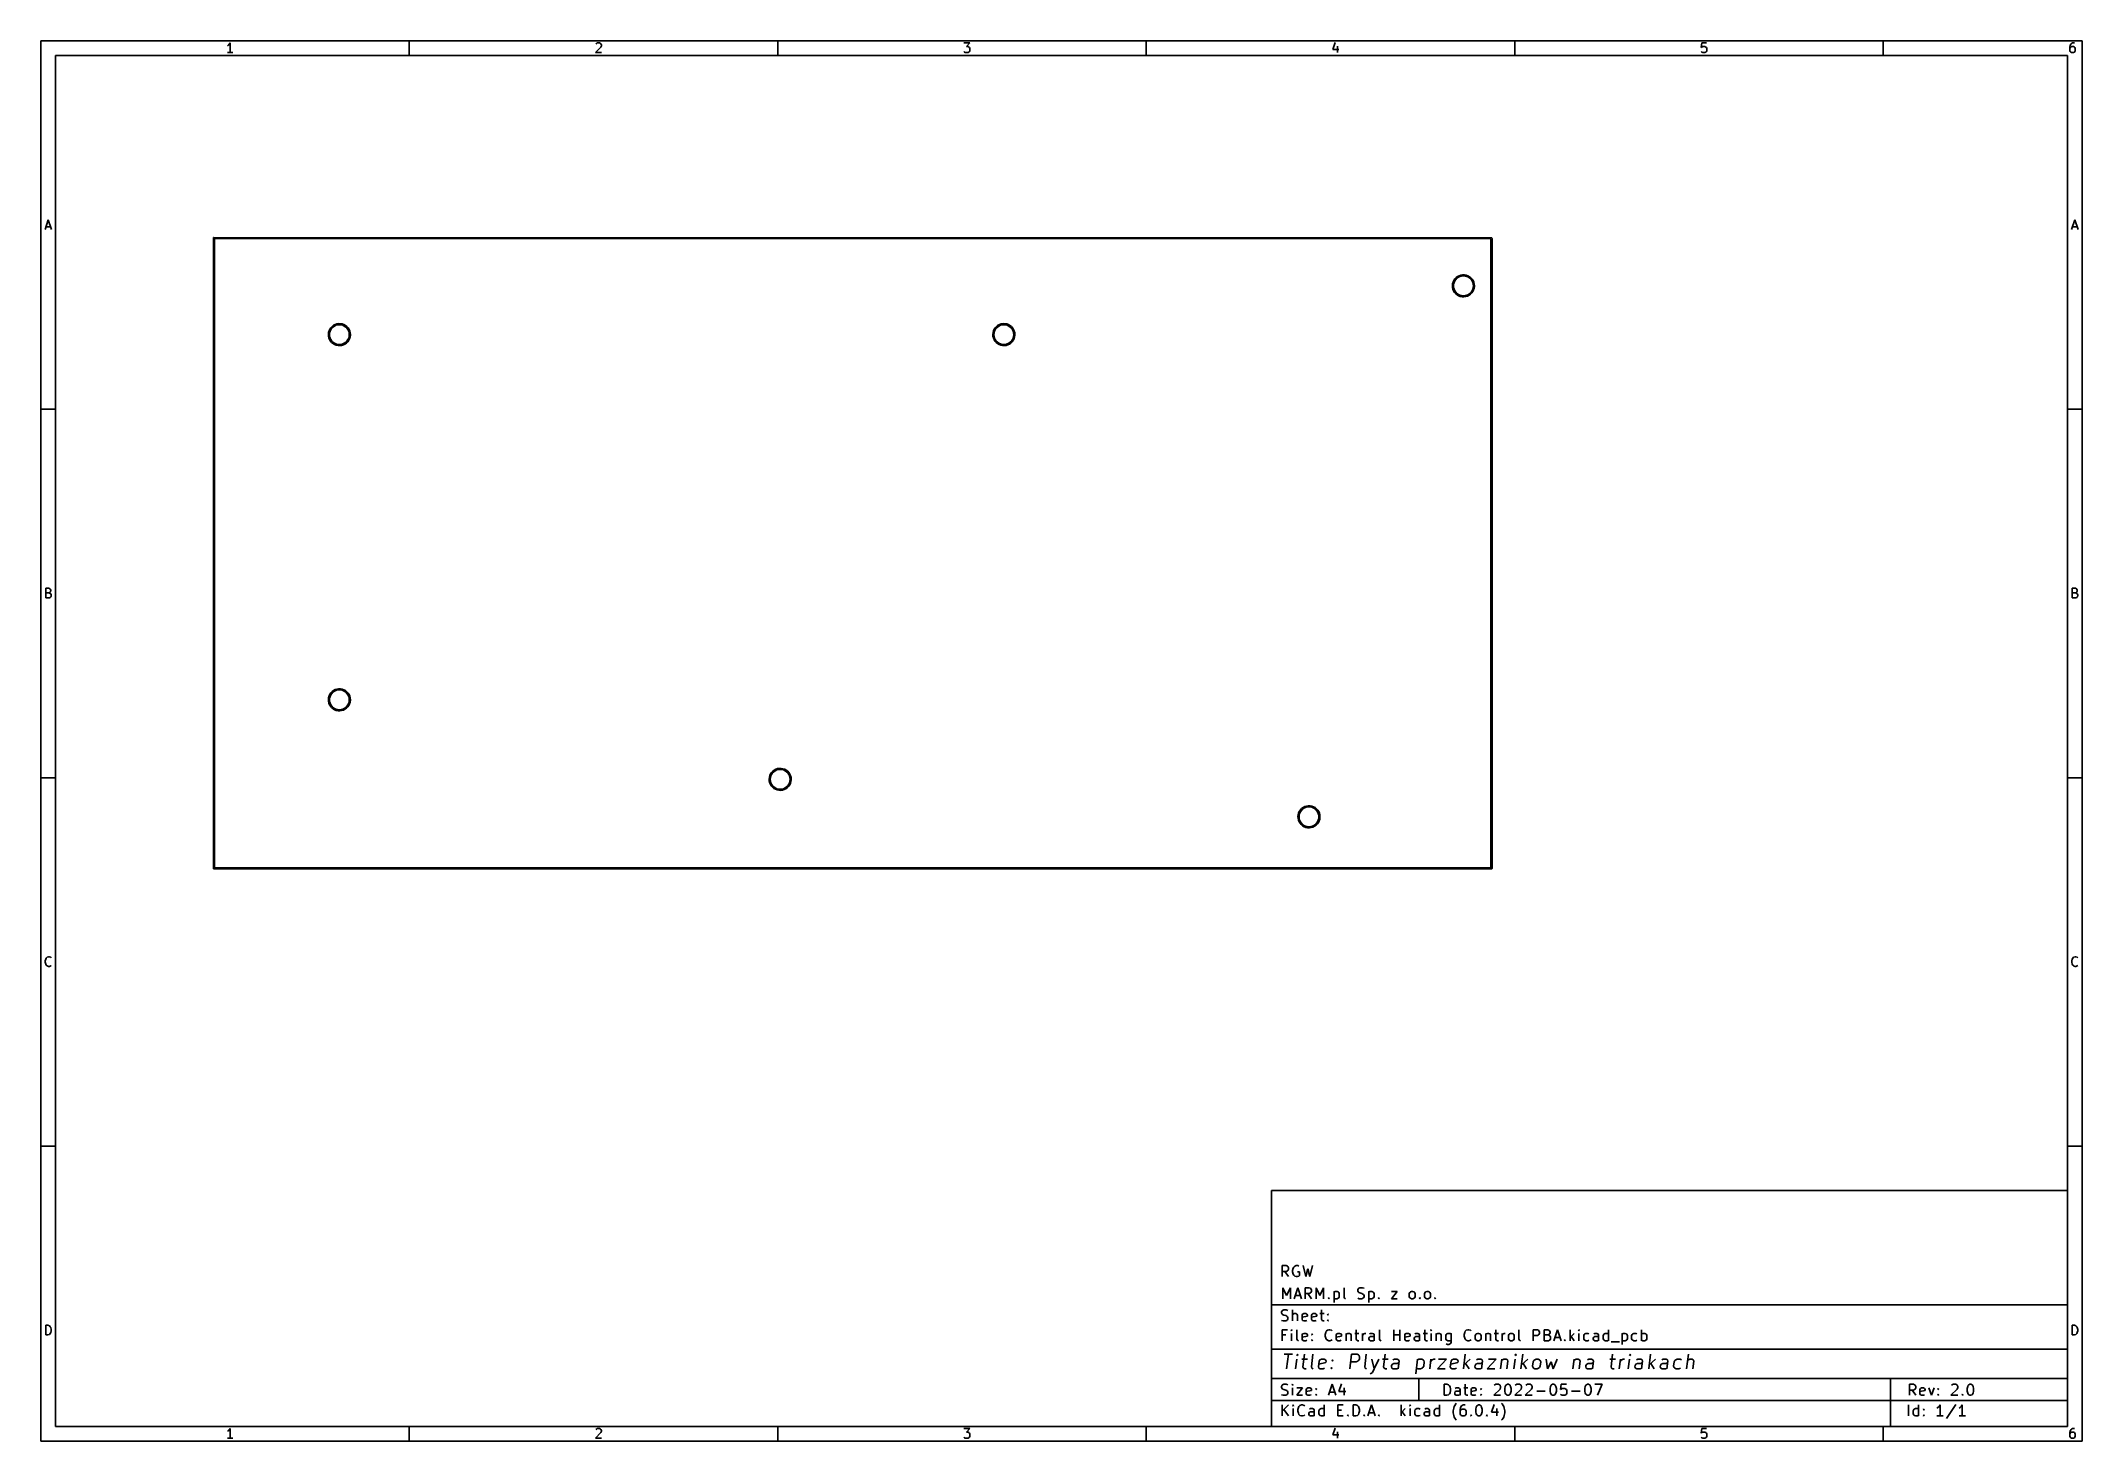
# Model space of a CAD drawing. Extents: x 10 to 287, y -200 to -10.
import ezdxf

# ---------------------------------------------------------------- set-up
doc = ezdxf.new("R2010")
doc.units = 0
doc.layers.add('BLACK', color=7, linetype='CONTINUOUS')

msp = doc.modelspace()

# ---------------------------------------------------------------- linework, layer by layer
at = {"layer": 'BLACK', "linetype": 'CONTINUOUS'}
for p, q in [((10, -10), (10, -200.007)), ((287.002, -10), (10, -10)), ((35.4464, -10.5976), (35.3226, -10.6595)), ((35.5702, -10.4738), (35.4464, -10.5976)), ((35.694, -10.2881), (35.5702, -10.4738)), ((35.694, -11.5881), (35.694, -10.2881)), ((60, -12), (60, -10)), ((86.0036, -10.8452), (85.2607, -11.5881)), ((85.3226, -10.4119), (85.3845, -10.35)), ((85.3845, -10.35), (85.5083, -10.2881)), ((85.5083, -10.2881), (85.8179, -10.2881)), ((85.8179, -10.2881), (85.9417, -10.35)), ((85.9417, -10.35), (86.0036, -10.4119)), ((86.0036, -10.4119), (86.0655, -10.5357)), ((86.0655, -10.6595), (86.0036, -10.8452)), ((86.0655, -10.5357), (86.0655, -10.6595)), ((110, -12), (110, -10)), ((135.261, -10.2881), (136.065, -10.2881)), ((136.065, -10.2881), (135.632, -10.7833)), ((135.632, -10.7833), (135.818, -10.7833)), ((135.818, -10.7833), (135.942, -10.8452)), ((135.942, -10.8452), (136.004, -10.9071)), ((136.004, -10.9071), (136.065, -11.031)), ((136.065, -11.031), (136.065, -11.3405)), ((160, -12), (160, -10)), ((185.632, -10.2262), (185.323, -11.1548)), ((185.942, -10.7214), (185.942, -11.5881)), ((210, -12), (210, -10)), ((235.385, -10.2881), (235.323, -10.9071)), ((235.323, -10.9071), (235.385, -10.8452)), ((236.004, -10.2881), (235.385, -10.2881)), ((235.385, -10.8452), (235.508, -10.7833)), ((235.508, -10.7833), (235.818, -10.7833)), ((235.818, -10.7833), (235.942, -10.8452)), ((235.942, -10.8452), (236.004, -10.9071)), ((236.004, -10.9071), (236.065, -11.031)), ((236.065, -11.031), (236.065, -11.3405)), ((260, -12), (260, -10)), ((285.385, -10.5976), (285.323, -10.8452)), ((285.323, -10.8452), (285.323, -11.3405)), ((285.385, -10.9071), (285.323, -11.031)), ((285.508, -10.4119), (285.385, -10.5976)), ((285.446, -10.8452), (285.385, -10.9071)), ((285.57, -10.7833), (285.446, -10.8452)), ((285.57, -10.35), (285.508, -10.4119)), ((285.694, -10.2881), (285.57, -10.35)), ((285.818, -10.7833), (285.57, -10.7833)), ((285.942, -10.2881), (285.694, -10.2881)), ((285.942, -10.8452), (285.818, -10.7833)), ((286.004, -10.9071), (285.942, -10.8452)), ((286.065, -11.031), (286.004, -10.9071)), ((286.065, -11.3405), (286.065, -11.031)), ((287.002, -200.007), (287.002, -10)), ((12, -12), (12, -198.007)), ((285.002, -12), (12, -12)), ((36.0655, -11.5881), (35.3226, -11.5881)), ((85.2607, -11.5881), (86.0655, -11.5881)), ((135.323, -11.5262), (135.261, -11.4643)), ((135.446, -11.5881), (135.323, -11.5262)), ((135.818, -11.5881), (135.446, -11.5881)), ((135.942, -11.5262), (135.818, -11.5881)), ((136.004, -11.4643), (135.942, -11.5262)), ((136.065, -11.3405), (136.004, -11.4643)), ((185.323, -11.1548), (186.127, -11.1548)), ((235.385, -11.5262), (235.323, -11.4643)), ((235.508, -11.5881), (235.385, -11.5262)), ((235.818, -11.5881), (235.508, -11.5881)), ((235.942, -11.5262), (235.818, -11.5881)), ((236.004, -11.4643), (235.942, -11.5262)), ((236.065, -11.3405), (236.004, -11.4643)), ((285.002, -198.007), (285.002, -12)), ((285.323, -11.3405), (285.385, -11.4643)), ((285.385, -11.4643), (285.446, -11.5262)), ((285.446, -11.5262), (285.57, -11.5881)), ((285.57, -11.5881), (285.818, -11.5881)), ((285.818, -11.5881), (285.942, -11.5262)), ((285.942, -11.5262), (286.004, -11.4643)), ((286.004, -11.4643), (286.065, -11.3405)), ((10.5667, -35.5881), (11, -34.2881)), ((10.6905, -35.2167), (11.3095, -35.2167)), ((11, -34.2881), (11.4333, -35.5881)), ((285.569, -35.5881), (286.002, -34.2881)), ((285.693, -35.2167), (286.312, -35.2167)), ((286.002, -34.2881), (286.436, -35.5881)), ((33.4159, -122.27), (33.4163, -36.7559)), ((33.4163, -36.7559), (33.418, -36.7461)), ((33.4174, -36.7428), (33.4191, -36.74)), ((33.418, -36.7461), (33.4174, -36.7428)), ((33.4191, -36.74), (33.4208, -36.7302)), ((33.4208, -36.7302), (33.4334, -36.7153)), ((33.4334, -36.7153), (33.4431, -36.6984)), ((33.4431, -36.6984), (33.4495, -36.6961)), ((33.4495, -36.6961), (33.4538, -36.6909)), ((33.4538, -36.6909), (33.473, -36.6876)), ((33.473, -36.6876), (33.4913, -36.6809)), ((33.4913, -36.6809), (206.846, -36.7288)), ((33.5663, -36.8309), (33.5659, -122.195)), ((206.771, -36.8788), (33.5663, -36.8309)), ((206.771, -122.195), (206.771, -36.8788)), ((206.846, -36.7288), (206.856, -36.7305)), ((206.856, -36.7305), (206.859, -36.7299)), ((206.859, -36.7299), (206.862, -36.7316)), ((206.862, -36.7316), (206.872, -36.7333)), ((206.872, -36.7333), (206.886, -36.7459)), ((206.886, -36.7459), (206.903, -36.7556)), ((206.903, -36.7556), (206.906, -36.762)), ((206.906, -36.762), (206.911, -36.7663)), ((206.911, -36.7663), (206.914, -36.7855)), ((206.914, -36.7855), (206.921, -36.8038)), ((206.921, -36.8038), (206.921, -122.27)), ((201.541, -43.2095), (201.567, -42.9659)), ((201.544, -43.246), (201.541, -43.2095)), ((201.556, -43.4541), (201.544, -43.246)), ((201.609, -43.6931), (201.556, -43.4541)), ((201.567, -42.9659), (201.633, -42.7299)), ((201.702, -43.9201), (201.609, -43.6931)), ((201.633, -42.7299), (201.736, -42.5076)), ((201.706, -43.0116), (201.686, -43.246)), ((201.686, -43.246), (201.706, -43.4805)), ((201.83, -44.1289), (201.702, -43.9201)), ((201.767, -42.7843), (201.706, -43.0116)), ((201.706, -43.4805), (201.767, -43.7078)), ((201.736, -42.5076), (201.874, -42.3053)), ((201.867, -42.571), (201.767, -42.7843)), ((201.767, -43.7078), (201.867, -43.9211)), ((201.99, -44.3141), (201.83, -44.1289)), ((202.002, -42.3783), (201.867, -42.571)), ((201.867, -43.9211), (202.002, -44.1138)), ((201.874, -42.3053), (202.043, -42.1282)), ((202.178, -44.4706), (201.99, -44.3141)), ((202.168, -42.2119), (202.002, -42.3783)), ((202.002, -44.1138), (202.168, -44.2802)), ((202.043, -42.1282), (202.239, -41.9811)), ((202.361, -42.0769), (202.168, -42.2119)), ((202.168, -44.2802), (202.361, -44.4152)), ((202.239, -41.9811), (202.457, -41.8679)), ((202.574, -41.9774), (202.361, -42.0769)), ((202.457, -41.8679), (202.689, -41.7918)), ((202.801, -41.9165), (202.574, -41.9774)), ((202.689, -41.7918), (202.932, -41.7548)), ((203.036, -41.896), (202.801, -41.9165)), ((202.932, -41.7548), (203.177, -41.7578)), ((203.27, -41.9165), (203.036, -41.896)), ((203.177, -41.7578), (203.418, -41.8007)), ((203.498, -41.9774), (203.27, -41.9165)), ((203.418, -41.8007), (203.649, -41.8825)), ((203.711, -42.0769), (203.498, -41.9774)), ((203.649, -41.8825), (203.863, -42.0009)), ((203.904, -42.2119), (203.711, -42.0769)), ((203.711, -44.4152), (203.904, -44.2802)), ((203.863, -42.0009), (204.055, -42.1527)), ((204.07, -42.3783), (203.904, -42.2119)), ((203.904, -44.2802), (204.07, -44.1138)), ((204.174, -44.2149), (204.001, -44.3878)), ((204.055, -42.1527), (204.22, -42.3339)), ((204.205, -42.571), (204.07, -42.3783)), ((204.07, -44.1138), (204.205, -43.9211)), ((204.317, -44.016), (204.174, -44.2149)), ((204.304, -42.7843), (204.205, -42.571)), ((204.205, -43.9211), (204.304, -43.7078)), ((204.22, -42.3339), (204.353, -42.5396)), ((204.365, -43.0116), (204.304, -42.7843)), ((204.304, -43.7078), (204.365, -43.4805)), ((204.426, -43.7964), (204.317, -44.016)), ((204.353, -42.5396), (204.451, -42.7643)), ((204.386, -43.246), (204.365, -43.0116)), ((204.365, -43.4805), (204.386, -43.246)), ((204.497, -43.562), (204.426, -43.7964)), ((204.451, -42.7643), (204.511, -43.0019)), ((204.529, -43.3191), (204.497, -43.562)), ((204.511, -43.0019), (204.531, -43.246)), ((204.531, -43.246), (204.529, -43.3191)), ((202.39, -44.5942), (202.178, -44.4706)), ((202.361, -44.4152), (202.574, -44.5147)), ((202.619, -44.6816), (202.39, -44.5942)), ((202.574, -44.5147), (202.801, -44.5756)), ((202.859, -44.7304), (202.619, -44.6816)), ((202.801, -44.5756), (203.036, -44.5961)), ((203.104, -44.7394), (202.859, -44.7304)), ((203.036, -44.5961), (203.27, -44.5756)), ((203.347, -44.7083), (203.104, -44.7394)), ((203.27, -44.5756), (203.498, -44.5147)), ((203.581, -44.6379), (203.347, -44.7083)), ((203.498, -44.5147), (203.711, -44.4152)), ((203.801, -44.5301), (203.581, -44.6379)), ((204.001, -44.3878), (203.801, -44.5301)), ((49.0144, -49.8295), (49.0404, -49.5859)), ((49.0165, -49.866), (49.0144, -49.8295)), ((49.0404, -49.5859), (49.1059, -49.3499)), ((49.1059, -49.3499), (49.2091, -49.1276)), ((49.1793, -49.6316), (49.1588, -49.866)), ((49.2402, -49.4043), (49.1793, -49.6316)), ((49.2091, -49.1276), (49.3471, -48.9253)), ((49.3397, -49.191), (49.2402, -49.4043)), ((49.4747, -48.9983), (49.3397, -49.191)), ((49.3471, -48.9253), (49.5164, -48.7482)), ((49.6411, -48.8319), (49.4747, -48.9983)), ((49.5164, -48.7482), (49.7123, -48.6011)), ((49.8338, -48.6969), (49.6411, -48.8319)), ((49.7123, -48.6011), (49.9296, -48.4879)), ((50.0471, -48.5974), (49.8338, -48.6969)), ((49.9296, -48.4879), (50.1624, -48.4118)), ((50.2744, -48.5365), (50.0471, -48.5974)), ((50.1624, -48.4118), (50.4046, -48.3748)), ((50.5089, -48.516), (50.2744, -48.5365)), ((50.4046, -48.3748), (50.6495, -48.3778)), ((50.7433, -48.5365), (50.5089, -48.516)), ((50.6495, -48.3778), (50.8907, -48.4207)), ((50.9706, -48.5974), (50.7433, -48.5365)), ((50.8907, -48.4207), (51.1217, -48.5025)), ((51.1839, -48.6969), (50.9706, -48.5974)), ((51.1217, -48.5025), (51.3361, -48.6209)), ((51.3767, -48.8319), (51.1839, -48.6969)), ((51.3361, -48.6209), (51.5284, -48.7727)), ((51.5431, -48.9983), (51.3767, -48.8319)), ((51.5284, -48.7727), (51.6933, -48.9539)), ((51.678, -49.191), (51.5431, -48.9983)), ((51.7775, -49.4043), (51.678, -49.191)), ((51.6933, -48.9539), (51.8263, -49.1596)), ((51.8384, -49.6316), (51.7775, -49.4043)), ((51.8263, -49.1596), (51.924, -49.3843)), ((51.8589, -49.866), (51.8384, -49.6316)), ((51.924, -49.3843), (51.9837, -49.6219)), ((51.9837, -49.6219), (52.0038, -49.866)), ((139.184, -49.8295), (139.21, -49.5859)), ((139.187, -49.866), (139.184, -49.8295)), ((139.21, -49.5859), (139.276, -49.3499)), ((139.276, -49.3499), (139.379, -49.1276)), ((139.349, -49.6316), (139.329, -49.866)), ((139.41, -49.4043), (139.349, -49.6316)), ((139.379, -49.1276), (139.517, -48.9253)), ((139.51, -49.191), (139.41, -49.4043)), ((139.645, -48.9983), (139.51, -49.191)), ((139.517, -48.9253), (139.686, -48.7482)), ((139.811, -48.8319), (139.645, -48.9983)), ((139.686, -48.7482), (139.882, -48.6011)), ((140.004, -48.6969), (139.811, -48.8319)), ((139.882, -48.6011), (140.1, -48.4879)), ((140.217, -48.5974), (140.004, -48.6969)), ((140.1, -48.4879), (140.332, -48.4118)), ((140.444, -48.5365), (140.217, -48.5974)), ((140.332, -48.4118), (140.575, -48.3748)), ((140.679, -48.516), (140.444, -48.5365)), ((140.575, -48.3748), (140.82, -48.3778)), ((140.913, -48.5365), (140.679, -48.516)), ((140.82, -48.3778), (141.061, -48.4207)), ((141.141, -48.5974), (140.913, -48.5365)), ((141.061, -48.4207), (141.292, -48.5025)), ((141.354, -48.6969), (141.141, -48.5974)), ((141.292, -48.5025), (141.506, -48.6209)), ((141.547, -48.8319), (141.354, -48.6969)), ((141.506, -48.6209), (141.698, -48.7727)), ((141.713, -48.9983), (141.547, -48.8319)), ((141.698, -48.7727), (141.863, -48.9539)), ((141.848, -49.191), (141.713, -48.9983)), ((141.947, -49.4043), (141.848, -49.191)), ((141.863, -48.9539), (141.996, -49.1596)), ((142.008, -49.6316), (141.947, -49.4043)), ((141.996, -49.1596), (142.094, -49.3843)), ((142.029, -49.866), (142.008, -49.6316)), ((142.094, -49.3843), (142.154, -49.6219)), ((142.154, -49.6219), (142.174, -49.866)), ((49.0285, -50.0741), (49.0165, -49.866)), ((49.0824, -50.3131), (49.0285, -50.0741)), ((49.1745, -50.5401), (49.0824, -50.3131)), ((49.1588, -49.866), (49.1793, -50.1005)), ((49.3025, -50.7489), (49.1745, -50.5401)), ((49.1793, -50.1005), (49.2402, -50.3278)), ((49.2402, -50.3278), (49.3397, -50.5411)), ((49.4629, -50.9341), (49.3025, -50.7489)), ((49.3397, -50.5411), (49.4747, -50.7338)), ((49.6514, -51.0906), (49.4629, -50.9341)), ((49.4747, -50.7338), (49.6411, -50.9002)), ((49.6411, -50.9002), (49.8338, -51.0352)), ((49.8629, -51.2142), (49.6514, -51.0906)), ((49.8338, -51.0352), (50.0471, -51.1347)), ((50.0918, -51.3016), (49.8629, -51.2142)), ((50.0471, -51.1347), (50.2744, -51.1956)), ((50.3319, -51.3504), (50.0918, -51.3016)), ((50.2744, -51.1956), (50.5089, -51.2161)), ((50.5767, -51.3594), (50.3319, -51.3504)), ((50.5089, -51.2161), (50.7433, -51.1956)), ((50.8197, -51.3283), (50.5767, -51.3594)), ((50.7433, -51.1956), (50.9706, -51.1347)), ((51.0543, -51.2579), (50.8197, -51.3283)), ((50.9706, -51.1347), (51.1839, -51.0352)), ((51.2743, -51.1501), (51.0543, -51.2579)), ((51.1839, -51.0352), (51.3767, -50.9002)), ((51.4738, -51.0078), (51.2743, -51.1501)), ((51.3767, -50.9002), (51.5431, -50.7338)), ((51.6473, -50.8349), (51.4738, -51.0078)), ((51.5431, -50.7338), (51.678, -50.5411)), ((51.7902, -50.636), (51.6473, -50.8349)), ((51.678, -50.5411), (51.7775, -50.3278)), ((51.7775, -50.3278), (51.8384, -50.1005)), ((51.8988, -50.4164), (51.7902, -50.636)), ((51.8384, -50.1005), (51.8589, -49.866)), ((51.97, -50.182), (51.8988, -50.4164)), ((52.002, -49.9391), (51.97, -50.182)), ((52.0038, -49.866), (52.002, -49.9391)), ((139.199, -50.0741), (139.187, -49.866)), ((139.252, -50.3131), (139.199, -50.0741)), ((139.345, -50.5401), (139.252, -50.3131)), ((139.329, -49.866), (139.349, -50.1005)), ((139.473, -50.7489), (139.345, -50.5401)), ((139.349, -50.1005), (139.41, -50.3278)), ((139.41, -50.3278), (139.51, -50.5411)), ((139.633, -50.9341), (139.473, -50.7489)), ((139.51, -50.5411), (139.645, -50.7338)), ((139.821, -51.0906), (139.633, -50.9341)), ((139.645, -50.7338), (139.811, -50.9002)), ((139.811, -50.9002), (140.004, -51.0352)), ((140.033, -51.2142), (139.821, -51.0906)), ((140.004, -51.0352), (140.217, -51.1347)), ((140.262, -51.3016), (140.033, -51.2142)), ((140.217, -51.1347), (140.444, -51.1956)), ((140.502, -51.3504), (140.262, -51.3016)), ((140.444, -51.1956), (140.679, -51.2161)), ((140.747, -51.3594), (140.502, -51.3504)), ((140.679, -51.2161), (140.913, -51.1956)), ((140.99, -51.3283), (140.747, -51.3594)), ((140.913, -51.1956), (141.141, -51.1347)), ((141.224, -51.2579), (140.99, -51.3283)), ((141.141, -51.1347), (141.354, -51.0352)), ((141.444, -51.1501), (141.224, -51.2579)), ((141.354, -51.0352), (141.547, -50.9002)), ((141.644, -51.0078), (141.444, -51.1501)), ((141.547, -50.9002), (141.713, -50.7338)), ((141.817, -50.8349), (141.644, -51.0078)), ((141.713, -50.7338), (141.848, -50.5411)), ((141.96, -50.636), (141.817, -50.8349)), ((141.848, -50.5411), (141.947, -50.3278)), ((141.947, -50.3278), (142.008, -50.1005)), ((142.069, -50.4164), (141.96, -50.636)), ((142.008, -50.1005), (142.029, -49.866)), ((142.14, -50.182), (142.069, -50.4164)), ((142.172, -49.9391), (142.14, -50.182)), ((142.174, -49.866), (142.172, -49.9391)), ((10, -60), (12, -60)), ((287.002, -60), (285.002, -60)), ((10.6595, -85.5881), (10.6595, -84.2881)), ((10.6595, -84.2881), (11.0929, -84.2881)), ((11.0929, -84.9071), (10.6595, -84.9071)), ((11.1548, -85.5881), (10.6595, -85.5881)), ((11.0929, -84.2881), (11.2167, -84.35)), ((11.2167, -84.8452), (11.0929, -84.9071)), ((11.0929, -84.9071), (11.2786, -84.969)), ((11.2786, -85.5262), (11.1548, -85.5881)), ((11.2167, -84.35), (11.2786, -84.4119)), ((11.2786, -84.7833), (11.2167, -84.8452)), ((11.2786, -84.4119), (11.3405, -84.5357)), ((11.3405, -84.6595), (11.2786, -84.7833)), ((11.2786, -84.969), (11.3405, -85.031)), ((11.3405, -85.4643), (11.2786, -85.5262)), ((11.3405, -84.5357), (11.3405, -84.6595)), ((11.3405, -85.031), (11.4024, -85.1548)), ((11.4024, -85.3405), (11.3405, -85.4643)), ((11.4024, -85.1548), (11.4024, -85.3405)), ((285.662, -85.5881), (285.662, -84.2881)), ((285.662, -84.2881), (286.095, -84.2881)), ((286.095, -84.9071), (285.662, -84.9071)), ((286.157, -85.5881), (285.662, -85.5881)), ((286.095, -84.2881), (286.219, -84.35)), ((286.219, -84.8452), (286.095, -84.9071)), ((286.095, -84.9071), (286.281, -84.969)), ((286.281, -85.5262), (286.157, -85.5881)), ((286.219, -84.35), (286.281, -84.4119)), ((286.281, -84.7833), (286.219, -84.8452)), ((286.281, -84.4119), (286.343, -84.5357)), ((286.343, -84.6595), (286.281, -84.7833)), ((286.281, -84.969), (286.343, -85.031)), ((286.343, -85.4643), (286.281, -85.5262)), ((286.343, -84.5357), (286.343, -84.6595)), ((286.343, -85.031), (286.405, -85.1548)), ((286.405, -85.3405), (286.343, -85.4643)), ((286.405, -85.1548), (286.405, -85.3405)), ((49.0144, -99.3733), (49.0404, -99.1297)), ((49.0165, -99.4098), (49.0144, -99.3733)), ((49.0285, -99.6179), (49.0165, -99.4098)), ((49.0824, -99.8568), (49.0285, -99.6179)), ((49.0404, -99.1297), (49.1059, -98.8936)), ((49.1059, -98.8936), (49.2091, -98.6714)), ((49.1793, -99.1754), (49.1588, -99.4098)), ((49.1588, -99.4098), (49.1793, -99.6442)), ((49.2402, -98.9481), (49.1793, -99.1754)), ((49.1793, -99.6442), (49.2402, -99.8715)), ((49.2091, -98.6714), (49.3471, -98.469)), ((49.3397, -98.7348), (49.2402, -98.9481)), ((49.4747, -98.542), (49.3397, -98.7348)), ((49.3471, -98.469), (49.5164, -98.2919)), ((49.6411, -98.3756), (49.4747, -98.542)), ((49.5164, -98.2919), (49.7123, -98.1448)), ((49.8338, -98.2406), (49.6411, -98.3756)), ((49.7123, -98.1448), (49.9296, -98.0317)), ((50.0471, -98.1412), (49.8338, -98.2406)), ((49.9296, -98.0317), (50.1624, -97.9556)), ((50.2744, -98.0803), (50.0471, -98.1412)), ((50.1624, -97.9556), (50.4046, -97.9185)), ((50.5089, -98.0598), (50.2744, -98.0803)), ((50.4046, -97.9185), (50.6495, -97.9215)), ((50.7433, -98.0803), (50.5089, -98.0598)), ((50.6495, -97.9215), (50.8907, -97.9645)), ((50.9706, -98.1412), (50.7433, -98.0803)), ((50.8907, -97.9645), (51.1217, -98.0463)), ((51.1839, -98.2406), (50.9706, -98.1412)), ((51.1217, -98.0463), (51.3361, -98.1647)), ((51.3767, -98.3756), (51.1839, -98.2406)), ((51.3361, -98.1647), (51.5284, -98.3165)), ((51.5431, -98.542), (51.3767, -98.3756)), ((51.5284, -98.3165), (51.6933, -98.4977)), ((51.678, -98.7348), (51.5431, -98.542)), ((51.7775, -98.9481), (51.678, -98.7348)), ((51.6933, -98.4977), (51.8263, -98.7034)), ((51.8384, -99.1754), (51.7775, -98.9481)), ((51.7775, -99.8715), (51.8384, -99.6442)), ((51.8263, -98.7034), (51.924, -98.928)), ((51.8589, -99.4098), (51.8384, -99.1754)), ((51.8384, -99.6442), (51.8589, -99.4098)), ((51.924, -98.928), (51.9837, -99.1656)), ((52.002, -99.4828), (51.97, -99.7257)), ((51.9837, -99.1656), (52.0038, -99.4098)), ((52.0038, -99.4098), (52.002, -99.4828)), ((49.1745, -100.084), (49.0824, -99.8568)), ((49.3025, -100.293), (49.1745, -100.084)), ((49.2402, -99.8715), (49.3397, -100.085)), ((49.4629, -100.478), (49.3025, -100.293)), ((49.3397, -100.085), (49.4747, -100.278)), ((49.6514, -100.634), (49.4629, -100.478)), ((49.4747, -100.278), (49.6411, -100.444)), ((49.6411, -100.444), (49.8338, -100.579)), ((49.8629, -100.758), (49.6514, -100.634)), ((49.8338, -100.579), (50.0471, -100.678)), ((50.0918, -100.845), (49.8629, -100.758)), ((50.0471, -100.678), (50.2744, -100.739)), ((50.3319, -100.894), (50.0918, -100.845)), ((50.2744, -100.739), (50.5089, -100.76)), ((50.5767, -100.903), (50.3319, -100.894)), ((50.5089, -100.76), (50.7433, -100.739)), ((50.8197, -100.872), (50.5767, -100.903)), ((50.7433, -100.739), (50.9706, -100.678)), ((51.0543, -100.802), (50.8197, -100.872)), ((50.9706, -100.678), (51.1839, -100.579)), ((51.2743, -100.694), (51.0543, -100.802)), ((51.1839, -100.579), (51.3767, -100.444)), ((51.4738, -100.552), (51.2743, -100.694)), ((51.3767, -100.444), (51.5431, -100.278)), ((51.6473, -100.379), (51.4738, -100.552)), ((51.5431, -100.278), (51.678, -100.085)), ((51.7902, -100.18), (51.6473, -100.379)), ((51.678, -100.085), (51.7775, -99.8715)), ((51.8988, -99.9601), (51.7902, -100.18)), ((51.97, -99.7257), (51.8988, -99.9601)), ((10, -110), (12, -110)), ((108.831, -110.168), (108.857, -109.925)), ((108.834, -110.205), (108.831, -110.168)), ((108.846, -110.413), (108.834, -110.205)), ((108.899, -110.652), (108.846, -110.413)), ((108.857, -109.925), (108.923, -109.689)), ((108.992, -110.879), (108.899, -110.652)), ((108.923, -109.689), (109.026, -109.466)), ((108.996, -109.97), (108.976, -110.205)), ((108.976, -110.205), (108.996, -110.439)), ((109.057, -109.743), (108.996, -109.97)), ((108.996, -110.439), (109.057, -110.667)), ((109.026, -109.466), (109.164, -109.264)), ((109.157, -109.53), (109.057, -109.743)), ((109.057, -110.667), (109.157, -110.88)), ((109.292, -109.337), (109.157, -109.53)), ((109.164, -109.264), (109.333, -109.087)), ((109.458, -109.171), (109.292, -109.337)), ((109.333, -109.087), (109.529, -108.94)), ((109.651, -109.036), (109.458, -109.171)), ((109.529, -108.94), (109.747, -108.827)), ((109.864, -108.936), (109.651, -109.036)), ((109.747, -108.827), (109.979, -108.751)), ((110.091, -108.875), (109.864, -108.936)), ((109.979, -108.751), (110.222, -108.714)), ((110.326, -108.855), (110.091, -108.875)), ((110.222, -108.714), (110.467, -108.717)), ((110.56, -108.875), (110.326, -108.855)), ((110.467, -108.717), (110.708, -108.759)), ((110.788, -108.936), (110.56, -108.875)), ((110.708, -108.759), (110.939, -108.841)), ((111.001, -109.036), (110.788, -108.936)), ((110.939, -108.841), (111.153, -108.96)), ((111.194, -109.171), (111.001, -109.036)), ((111.153, -108.96), (111.345, -109.111)), ((111.36, -109.337), (111.194, -109.171)), ((111.345, -109.111), (111.51, -109.293)), ((111.495, -109.53), (111.36, -109.337)), ((111.594, -109.743), (111.495, -109.53)), ((111.495, -110.88), (111.594, -110.667)), ((111.51, -109.293), (111.643, -109.498)), ((111.655, -109.97), (111.594, -109.743)), ((111.594, -110.667), (111.655, -110.439)), ((111.716, -110.755), (111.607, -110.975)), ((111.643, -109.498), (111.741, -109.723)), ((111.676, -110.205), (111.655, -109.97)), ((111.655, -110.439), (111.676, -110.205)), ((111.787, -110.521), (111.716, -110.755)), ((111.741, -109.723), (111.801, -109.961)), ((111.819, -110.278), (111.787, -110.521)), ((111.801, -109.961), (111.821, -110.205)), ((111.821, -110.205), (111.819, -110.278)), ((287.002, -110), (285.002, -110)), ((109.12, -111.088), (108.992, -110.879)), ((109.28, -111.273), (109.12, -111.088)), ((109.157, -110.88), (109.292, -111.073)), ((109.468, -111.429), (109.28, -111.273)), ((109.292, -111.073), (109.458, -111.239)), ((109.458, -111.239), (109.651, -111.374)), ((109.68, -111.553), (109.468, -111.429)), ((109.651, -111.374), (109.864, -111.473)), ((109.909, -111.64), (109.68, -111.553)), ((109.864, -111.473), (110.091, -111.534)), ((110.149, -111.689), (109.909, -111.64)), ((110.091, -111.534), (110.326, -111.555)), ((110.394, -111.698), (110.149, -111.689)), ((110.326, -111.555), (110.56, -111.534)), ((110.637, -111.667), (110.394, -111.698)), ((110.56, -111.534), (110.788, -111.473)), ((110.871, -111.597), (110.637, -111.667)), ((110.788, -111.473), (111.001, -111.374)), ((111.091, -111.489), (110.871, -111.597)), ((111.001, -111.374), (111.194, -111.239)), ((111.291, -111.347), (111.091, -111.489)), ((111.194, -111.239), (111.36, -111.073)), ((111.464, -111.174), (111.291, -111.347)), ((111.36, -111.073), (111.495, -110.88)), ((111.607, -110.975), (111.464, -111.174)), ((180.586, -115.248), (180.612, -115.005)), ((180.589, -115.285), (180.586, -115.248)), ((180.601, -115.493), (180.589, -115.285)), ((180.654, -115.732), (180.601, -115.493)), ((180.612, -115.005), (180.678, -114.769)), ((180.747, -115.959), (180.654, -115.732)), ((180.678, -114.769), (180.781, -114.546)), ((180.751, -115.05), (180.731, -115.285)), ((180.731, -115.285), (180.751, -115.519)), ((180.875, -116.168), (180.747, -115.959)), ((180.812, -114.823), (180.751, -115.05)), ((180.751, -115.519), (180.812, -115.747)), ((180.781, -114.546), (180.919, -114.344)), ((180.912, -114.61), (180.812, -114.823)), ((180.812, -115.747), (180.912, -115.96)), ((181.035, -116.353), (180.875, -116.168)), ((181.047, -114.417), (180.912, -114.61)), ((180.912, -115.96), (181.047, -116.153)), ((180.919, -114.344), (181.088, -114.167)), ((181.213, -114.251), (181.047, -114.417)), ((181.047, -116.153), (181.213, -116.319)), ((181.088, -114.167), (181.284, -114.02)), ((181.406, -114.116), (181.213, -114.251)), ((181.213, -116.319), (181.406, -116.454)), ((181.284, -114.02), (181.502, -113.907)), ((181.619, -114.016), (181.406, -114.116)), ((181.502, -113.907), (181.734, -113.831)), ((181.846, -113.955), (181.619, -114.016)), ((181.734, -113.831), (181.977, -113.794)), ((182.081, -113.935), (181.846, -113.955)), ((181.977, -113.794), (182.222, -113.797)), ((182.315, -113.955), (182.081, -113.935)), ((182.222, -113.797), (182.463, -113.839)), ((182.543, -114.016), (182.315, -113.955)), ((182.463, -113.839), (182.694, -113.921)), ((182.756, -114.116), (182.543, -114.016)), ((182.694, -113.921), (182.908, -114.04)), ((182.949, -114.251), (182.756, -114.116)), ((182.756, -116.454), (182.949, -116.319)), ((182.908, -114.04), (183.1, -114.191)), ((183.115, -114.417), (182.949, -114.251)), ((182.949, -116.319), (183.115, -116.153)), ((183.219, -116.254), (183.046, -116.427)), ((183.1, -114.191), (183.265, -114.373)), ((183.25, -114.61), (183.115, -114.417)), ((183.115, -116.153), (183.25, -115.96)), ((183.362, -116.055), (183.219, -116.254)), ((183.349, -114.823), (183.25, -114.61)), ((183.25, -115.96), (183.349, -115.747)), ((183.265, -114.373), (183.398, -114.578)), ((183.41, -115.05), (183.349, -114.823)), ((183.349, -115.747), (183.41, -115.519)), ((183.471, -115.835), (183.362, -116.055)), ((183.398, -114.578), (183.496, -114.803)), ((183.431, -115.285), (183.41, -115.05)), ((183.41, -115.519), (183.431, -115.285)), ((183.542, -115.601), (183.471, -115.835)), ((183.496, -114.803), (183.556, -115.041)), ((183.574, -115.358), (183.542, -115.601)), ((183.556, -115.041), (183.576, -115.285)), ((183.576, -115.285), (183.574, -115.358)), ((181.223, -116.509), (181.035, -116.353)), ((181.435, -116.633), (181.223, -116.509)), ((181.406, -116.454), (181.619, -116.553)), ((181.664, -116.72), (181.435, -116.633)), ((181.619, -116.553), (181.846, -116.614)), ((181.904, -116.769), (181.664, -116.72)), ((181.846, -116.614), (182.081, -116.635)), ((182.149, -116.778), (181.904, -116.769)), ((182.081, -116.635), (182.315, -116.614)), ((182.392, -116.747), (182.149, -116.778)), ((182.315, -116.614), (182.543, -116.553)), ((182.626, -116.677), (182.392, -116.747)), ((182.543, -116.553), (182.756, -116.454)), ((182.846, -116.569), (182.626, -116.677)), ((183.046, -116.427), (182.846, -116.569)), ((33.4225, -122.288), (33.4159, -122.27)), ((33.4259, -122.307), (33.4225, -122.288)), ((33.4311, -122.312), (33.4259, -122.307)), ((33.4334, -122.318), (33.4311, -122.312)), ((33.4503, -122.328), (33.4334, -122.318)), ((33.4652, -122.34), (33.4503, -122.328)), ((33.475, -122.342), (33.4652, -122.34)), ((33.4778, -122.344), (33.475, -122.342)), ((33.4811, -122.343), (33.4778, -122.344)), ((33.4909, -122.345), (33.4811, -122.343)), ((206.846, -122.345), (33.4909, -122.345)), ((33.5659, -122.195), (206.771, -122.195)), ((206.864, -122.338), (206.846, -122.345)), ((206.883, -122.335), (206.864, -122.338)), ((206.888, -122.33), (206.883, -122.335)), ((206.894, -122.327), (206.888, -122.33)), ((206.904, -122.31), (206.894, -122.327)), ((206.916, -122.295), (206.904, -122.31)), ((206.918, -122.286), (206.916, -122.295)), ((206.92, -122.283), (206.918, -122.286)), ((206.921, -122.27), (206.919, -122.28)), ((206.919, -122.28), (206.92, -122.283)), ((10.5976, -134.845), (10.6595, -134.598)), ((10.5976, -135.031), (10.5976, -134.845)), ((10.6595, -135.279), (10.5976, -135.031)), ((10.6595, -134.598), (10.7214, -134.474)), ((10.7214, -135.402), (10.6595, -135.279)), ((10.7214, -134.474), (10.8452, -134.35)), ((10.8452, -135.526), (10.7214, -135.402)), ((10.8452, -134.35), (11.031, -134.288)), ((11.031, -135.588), (10.8452, -135.526)), ((11.031, -134.288), (11.1548, -134.288)), ((11.1548, -135.588), (11.031, -135.588)), ((11.1548, -134.288), (11.3405, -134.35)), ((11.3405, -135.526), (11.1548, -135.588)), ((11.3405, -134.35), (11.4024, -134.412)), ((11.4024, -135.464), (11.3405, -135.526)), ((285.6, -134.845), (285.662, -134.598)), ((285.6, -135.031), (285.6, -134.845)), ((285.662, -135.279), (285.6, -135.031)), ((285.662, -134.598), (285.724, -134.474)), ((285.724, -135.402), (285.662, -135.279)), ((285.724, -134.474), (285.847, -134.35)), ((285.847, -135.526), (285.724, -135.402)), ((285.847, -134.35), (286.033, -134.288)), ((286.033, -135.588), (285.847, -135.526)), ((286.033, -134.288), (286.157, -134.288)), ((286.157, -135.588), (286.033, -135.588)), ((286.157, -134.288), (286.343, -134.35)), ((286.343, -135.526), (286.157, -135.588)), ((286.343, -134.35), (286.405, -134.412)), ((286.405, -135.464), (286.343, -135.526)), ((10, -160), (12, -160)), ((287.002, -160), (285.002, -160)), ((177.002, -166.007), (177.002, -198.007)), ((285.002, -166.007), (177.002, -166.007)), ((285.002, -198.007), (285.002, -166.007)), ((178.434, -177.686), (178.434, -176.186)), ((178.434, -176.186), (179.006, -176.186)), ((179.006, -176.971), (178.434, -176.971)), ((179.291, -177.686), (178.791, -176.971)), ((179.006, -176.186), (179.149, -176.257)), ((179.149, -176.9), (179.006, -176.971)), ((179.149, -176.257), (179.22, -176.329)), ((179.22, -176.829), (179.149, -176.9)), ((179.22, -176.329), (179.291, -176.471)), ((179.291, -176.686), (179.22, -176.829)), ((179.291, -176.471), (179.291, -176.686)), ((179.934, -176.543), (179.863, -176.829)), ((179.863, -176.829), (179.863, -177.043)), ((179.863, -177.043), (179.934, -177.329)), ((180.006, -176.4), (179.934, -176.543)), ((180.149, -176.257), (180.006, -176.4)), ((180.363, -176.186), (180.149, -176.257)), ((180.577, -176.186), (180.363, -176.186)), ((180.791, -177.043), (180.506, -177.043)), ((180.72, -176.257), (180.577, -176.186)), ((180.791, -177.543), (180.791, -177.043)), ((181.291, -176.186), (181.649, -177.686)), ((181.649, -177.686), (181.934, -176.614)), ((181.934, -176.614), (182.22, -177.686)), ((182.22, -177.686), (182.577, -176.186)), ((178.554, -180.686), (178.554, -179.186)), ((178.554, -179.186), (179.054, -180.257)), ((179.054, -180.257), (179.554, -179.186)), ((179.554, -179.186), (179.554, -180.686)), ((179.934, -177.329), (180.006, -177.471)), ((180.006, -177.471), (180.149, -177.614)), ((180.054, -180.686), (180.554, -179.186)), ((180.149, -177.614), (180.363, -177.686)), ((180.363, -177.686), (180.506, -177.686)), ((180.506, -177.686), (180.72, -177.614)), ((180.554, -179.186), (181.054, -180.686)), ((180.72, -177.614), (180.791, -177.543)), ((181.554, -180.686), (181.554, -179.186)), ((181.554, -179.186), (182.126, -179.186)), ((182.126, -179.971), (181.554, -179.971)), ((182.411, -180.686), (181.911, -179.971)), ((182.126, -179.186), (182.269, -179.257)), ((182.269, -179.9), (182.126, -179.971)), ((182.269, -179.257), (182.34, -179.329)), ((182.34, -179.829), (182.269, -179.9)), ((182.34, -179.329), (182.411, -179.471)), ((182.411, -179.686), (182.34, -179.829)), ((182.411, -179.471), (182.411, -179.686)), ((183.054, -180.686), (183.054, -179.186)), ((183.054, -179.186), (183.554, -180.257)), ((183.554, -180.257), (184.054, -179.186)), ((184.054, -179.186), (184.054, -180.686)), ((185.483, -179.686), (185.483, -181.186)), ((185.483, -179.757), (185.626, -179.686)), ((185.626, -179.686), (185.911, -179.686)), ((185.911, -179.686), (186.054, -179.757)), ((186.054, -179.757), (186.126, -179.829)), ((186.126, -179.829), (186.197, -179.971)), ((186.197, -179.971), (186.197, -180.4)), ((186.84, -180.471), (186.84, -179.186)), ((188.697, -179.471), (188.769, -179.329)), ((188.697, -179.614), (188.697, -179.471)), ((188.769, -179.757), (188.697, -179.614)), ((188.769, -179.329), (188.84, -179.257)), ((188.84, -179.829), (188.769, -179.757)), ((188.84, -179.257), (188.983, -179.186)), ((188.983, -179.9), (188.84, -179.829)), ((188.983, -179.186), (189.34, -179.186)), ((189.269, -179.971), (188.983, -179.9)), ((189.411, -180.043), (189.269, -179.971)), ((189.34, -179.186), (189.554, -179.257)), ((189.483, -180.114), (189.411, -180.043)), ((190.197, -179.686), (190.197, -181.186)), ((190.197, -179.757), (190.34, -179.686)), ((190.34, -179.686), (190.626, -179.686)), ((190.626, -179.686), (190.769, -179.757)), ((190.769, -179.757), (190.84, -179.829)), ((190.84, -179.829), (190.911, -179.971)), ((190.911, -179.971), (190.911, -180.4)), ((193.269, -179.686), (194.054, -179.686)), ((194.054, -179.686), (193.269, -180.686)), ((195.697, -179.971), (195.769, -179.829)), ((195.697, -180.4), (195.697, -179.971)), ((195.769, -179.829), (195.84, -179.757)), ((195.84, -179.757), (195.983, -179.686)), ((195.983, -179.686), (196.197, -179.686)), ((196.197, -179.686), (196.34, -179.757)), ((196.34, -179.757), (196.411, -179.829)), ((196.411, -179.829), (196.483, -179.971)), ((196.483, -179.971), (196.483, -180.4)), ((197.769, -179.971), (197.84, -179.829)), ((197.769, -180.4), (197.769, -179.971)), ((197.84, -179.829), (197.911, -179.757)), ((197.911, -179.757), (198.054, -179.686)), ((198.054, -179.686), (198.269, -179.686)), ((198.269, -179.686), (198.411, -179.757)), ((198.411, -179.757), (198.483, -179.829)), ((198.483, -179.829), (198.554, -179.971)), ((198.554, -179.971), (198.554, -180.4)), ((177.002, -181.507), (285.002, -181.507)), ((178.363, -182.471), (178.434, -182.329)), ((178.363, -182.614), (178.363, -182.471)), ((178.434, -182.757), (178.363, -182.614)), ((178.434, -182.329), (178.506, -182.257)), ((178.506, -182.829), (178.434, -182.757)), ((178.506, -182.257), (178.649, -182.186)), ((178.649, -182.186), (179.006, -182.186)), ((179.006, -182.186), (179.22, -182.257)), ((179.863, -183.686), (179.863, -182.186)), ((179.934, -182.757), (179.863, -182.829)), ((180.077, -182.686), (179.934, -182.757)), ((180.291, -182.686), (180.077, -182.686)), ((180.197, -180.257), (180.911, -180.257)), ((180.434, -182.757), (180.291, -182.686)), ((180.506, -182.9), (180.434, -182.757)), ((181.149, -182.9), (181.22, -182.757)), ((181.22, -182.757), (181.363, -182.686)), ((181.363, -182.686), (181.649, -182.686)), ((181.649, -182.686), (181.791, -182.757)), ((181.791, -182.757), (181.863, -182.9)), ((182.434, -182.9), (182.506, -182.757)), ((182.506, -182.757), (182.649, -182.686)), ((182.649, -182.686), (182.934, -182.686)), ((182.934, -182.686), (183.077, -182.757)), ((183.077, -182.757), (183.149, -182.9)), ((183.577, -182.686), (184.149, -182.686)), ((183.791, -182.186), (183.791, -183.471)), ((184.577, -182.829), (184.649, -182.757)), ((184.649, -182.757), (184.72, -182.829)), ((184.649, -182.757), (184.649, -182.9)), ((184.697, -180.614), (184.769, -180.543)), ((184.769, -180.686), (184.697, -180.614)), ((184.769, -180.543), (184.84, -180.614)), ((184.769, -180.543), (184.769, -180.686)), ((184.84, -180.614), (184.769, -180.686)), ((185.626, -180.686), (185.483, -180.614)), ((185.911, -180.686), (185.626, -180.686)), ((186.054, -180.614), (185.911, -180.686)), ((186.126, -180.543), (186.054, -180.614)), ((186.197, -180.4), (186.126, -180.543)), ((186.911, -180.614), (186.84, -180.471)), ((187.054, -180.686), (186.911, -180.614)), ((188.697, -180.614), (188.911, -180.686)), ((188.911, -180.686), (189.269, -180.686)), ((189.269, -180.686), (189.411, -180.614)), ((189.411, -180.614), (189.483, -180.543)), ((189.554, -180.257), (189.483, -180.114)), ((189.483, -180.543), (189.554, -180.4)), ((189.554, -180.4), (189.554, -180.257)), ((190.34, -180.686), (190.197, -180.614)), ((190.626, -180.686), (190.34, -180.686)), ((190.769, -180.614), (190.626, -180.686)), ((190.84, -180.543), (190.769, -180.614)), ((190.911, -180.4), (190.84, -180.543)), ((191.483, -180.614), (191.554, -180.543)), ((191.554, -180.686), (191.483, -180.614)), ((191.554, -180.543), (191.626, -180.614)), ((191.554, -180.543), (191.554, -180.686)), ((191.626, -180.614), (191.554, -180.686)), ((193.269, -180.686), (194.054, -180.686)), ((195.769, -180.543), (195.697, -180.4)), ((195.84, -180.614), (195.769, -180.543)), ((195.983, -180.686), (195.84, -180.614)), ((196.197, -180.686), (195.983, -180.686)), ((196.34, -180.614), (196.197, -180.686)), ((196.411, -180.543), (196.34, -180.614)), ((196.483, -180.4), (196.411, -180.543)), ((197.054, -180.614), (197.126, -180.543)), ((197.126, -180.686), (197.054, -180.614)), ((197.126, -180.543), (197.197, -180.614)), ((197.126, -180.543), (197.126, -180.686)), ((197.197, -180.614), (197.126, -180.686)), ((197.84, -180.543), (197.769, -180.4)), ((197.911, -180.614), (197.84, -180.543)), ((198.054, -180.686), (197.911, -180.614)), ((198.269, -180.686), (198.054, -180.686)), ((198.411, -180.614), (198.269, -180.686)), ((198.483, -180.543), (198.411, -180.614)), ((198.554, -180.4), (198.483, -180.543)), ((199.126, -180.614), (199.197, -180.543)), ((199.197, -180.686), (199.126, -180.614)), ((199.197, -180.543), (199.269, -180.614)), ((199.197, -180.543), (199.197, -180.686)), ((199.269, -180.614), (199.197, -180.686)), ((10.6595, -185.588), (10.6595, -184.288)), ((10.6595, -184.288), (10.969, -184.288)), ((10.969, -185.588), (10.6595, -185.588)), ((10.969, -184.288), (11.1548, -184.35)), ((11.1548, -185.526), (10.969, -185.588)), ((11.1548, -184.35), (11.2786, -184.474)), ((11.2786, -185.402), (11.1548, -185.526)), ((11.2786, -184.474), (11.3405, -184.598)), ((11.3405, -185.279), (11.2786, -185.402)), ((11.3405, -184.598), (11.4024, -184.845)), ((11.4024, -185.031), (11.3405, -185.279)), ((11.4024, -184.845), (11.4024, -185.031)), ((178.363, -183.614), (178.577, -183.686)), ((178.434, -186.386), (178.434, -184.886)), ((178.434, -184.886), (179.149, -184.886)), ((178.649, -182.9), (178.506, -182.829)), ((178.577, -183.686), (178.934, -183.686)), ((178.934, -182.971), (178.649, -182.9)), ((179.077, -183.043), (178.934, -182.971)), ((178.934, -183.686), (179.077, -183.614)), ((179.149, -183.114), (179.077, -183.043)), ((179.077, -183.614), (179.149, -183.543)), ((179.22, -183.257), (179.149, -183.114)), ((179.149, -183.543), (179.22, -183.4)), ((179.22, -183.4), (179.22, -183.257)), ((179.72, -184.886), (179.649, -184.957)), ((179.649, -184.957), (179.72, -185.029)), ((179.791, -184.957), (179.72, -184.886)), ((179.72, -184.886), (179.72, -185.029)), ((179.72, -185.029), (179.791, -184.957)), ((179.72, -186.386), (179.72, -185.386)), ((180.434, -186.171), (180.434, -184.886)), ((180.506, -183.686), (180.506, -182.9)), ((181.149, -183.471), (181.149, -182.9)), ((181.863, -183.043), (181.149, -183.186)), ((181.22, -183.614), (181.149, -183.471)), ((181.149, -185.6), (181.22, -185.457)), ((181.363, -183.686), (181.22, -183.614)), ((181.22, -185.457), (181.363, -185.386)), ((181.649, -183.686), (181.363, -183.686)), ((181.363, -185.386), (181.649, -185.386)), ((181.791, -183.614), (181.649, -183.686)), ((181.649, -185.386), (181.791, -185.457)), ((181.791, -185.457), (181.863, -185.6)), ((181.863, -182.9), (181.863, -183.043)), ((182.434, -183.471), (182.434, -182.9)), ((183.149, -183.043), (182.434, -183.186)), ((182.506, -183.614), (182.434, -183.471)), ((182.434, -185.529), (182.506, -185.457)), ((182.506, -185.6), (182.434, -185.529)), ((182.649, -183.686), (182.506, -183.614)), ((182.506, -185.457), (182.577, -185.529)), ((182.506, -185.457), (182.506, -185.6)), ((182.577, -185.529), (182.506, -185.6)), ((182.934, -183.686), (182.649, -183.686)), ((183.077, -183.614), (182.934, -183.686)), ((183.149, -182.9), (183.149, -183.043)), ((183.791, -183.471), (183.863, -183.614)), ((183.863, -183.614), (184.006, -183.686)), ((184.006, -183.686), (184.149, -183.686)), ((184.291, -185.529), (184.363, -185.243)), ((184.291, -185.743), (184.291, -185.529)), ((184.363, -185.243), (184.434, -185.1)), ((184.434, -185.1), (184.577, -184.957)), ((184.649, -182.9), (184.577, -182.829)), ((184.577, -183.614), (184.649, -183.543)), ((184.649, -183.686), (184.577, -183.614)), ((184.577, -184.957), (184.791, -184.886)), ((184.72, -182.829), (184.649, -182.9)), ((184.649, -183.543), (184.72, -183.614)), ((184.649, -183.543), (184.649, -183.686)), ((184.72, -183.614), (184.649, -183.686)), ((184.791, -184.886), (184.934, -184.886)), ((184.934, -184.886), (185.149, -184.957)), ((185.149, -184.957), (185.22, -185.029)), ((185.791, -185.6), (185.863, -185.457)), ((185.863, -185.457), (186.006, -185.386)), ((186.006, -185.386), (186.291, -185.386)), ((186.291, -185.386), (186.434, -185.457)), ((186.434, -185.457), (186.506, -185.6)), ((187.149, -185.386), (187.149, -186.386)), ((187.149, -185.529), (187.22, -185.457)), ((187.22, -185.457), (187.363, -185.386)), ((187.363, -185.386), (187.577, -185.386)), ((187.577, -185.386), (187.72, -185.457)), ((187.72, -185.457), (187.791, -185.6)), ((188.291, -185.386), (188.863, -185.386)), ((188.506, -184.886), (188.506, -186.171)), ((189.363, -186.386), (189.363, -185.386)), ((189.363, -185.671), (189.434, -185.529)), ((189.434, -185.529), (189.506, -185.457)), ((189.506, -185.457), (189.649, -185.386)), ((189.649, -185.386), (189.791, -185.386)), ((190.434, -185.386), (190.291, -185.457)), ((190.72, -185.386), (190.434, -185.386)), ((190.863, -185.457), (190.72, -185.386)), ((190.934, -185.6), (190.863, -185.457)), ((191.649, -186.171), (191.649, -184.886)), ((193.577, -186.386), (193.577, -184.886)), ((194.434, -186.386), (194.434, -184.886)), ((195.077, -185.6), (195.149, -185.457)), ((195.149, -185.457), (195.291, -185.386)), ((195.291, -185.386), (195.577, -185.386)), ((195.577, -185.386), (195.72, -185.457)), ((195.72, -185.457), (195.791, -185.6)), ((196.577, -185.386), (196.434, -185.457)), ((196.863, -185.386), (196.577, -185.386)), ((197.006, -185.457), (196.863, -185.386)), ((197.077, -185.6), (197.006, -185.457)), ((197.577, -185.386), (198.149, -185.386)), ((197.791, -184.886), (197.791, -186.171)), ((198.649, -184.886), (198.577, -184.957)), ((198.577, -184.957), (198.649, -185.029)), ((198.72, -184.957), (198.649, -184.886)), ((198.649, -184.886), (198.649, -185.029)), ((198.649, -185.029), (198.72, -184.957)), ((198.649, -186.386), (198.649, -185.386)), ((199.363, -185.386), (199.363, -186.386)), ((199.363, -185.529), (199.434, -185.457)), ((199.434, -185.457), (199.577, -185.386)), ((199.577, -185.386), (199.791, -185.386)), ((199.791, -185.386), (199.934, -185.457)), ((199.934, -185.457), (200.006, -185.6)), ((200.649, -185.671), (200.72, -185.529)), ((200.72, -185.529), (200.791, -185.457)), ((200.791, -185.457), (200.934, -185.386)), ((200.934, -185.386), (201.22, -185.386)), ((201.22, -185.386), (201.363, -185.457)), ((201.363, -185.386), (201.363, -186.6)), ((203.149, -185.529), (203.22, -185.243)), ((203.149, -185.743), (203.149, -185.529)), ((203.22, -185.243), (203.291, -185.1)), ((203.291, -185.1), (203.434, -184.957)), ((203.434, -184.957), (203.649, -184.886)), ((203.649, -184.886), (203.791, -184.886)), ((203.791, -184.886), (204.006, -184.957)), ((204.006, -184.957), (204.077, -185.029)), ((204.649, -185.671), (204.72, -185.529)), ((204.72, -185.529), (204.791, -185.457)), ((204.791, -185.457), (204.934, -185.386)), ((204.934, -185.386), (205.149, -185.386)), ((205.149, -185.386), (205.291, -185.457)), ((205.291, -185.457), (205.363, -185.529)), ((205.363, -185.529), (205.434, -185.671)), ((206.077, -185.386), (206.077, -186.386)), ((206.077, -185.529), (206.149, -185.457)), ((206.149, -185.457), (206.291, -185.386)), ((206.291, -185.386), (206.506, -185.386)), ((206.506, -185.386), (206.649, -185.457)), ((206.649, -185.457), (206.72, -185.6)), ((207.22, -185.386), (207.791, -185.386)), ((207.434, -184.886), (207.434, -186.171)), ((208.291, -186.386), (208.291, -185.386)), ((208.291, -185.671), (208.363, -185.529)), ((208.363, -185.529), (208.434, -185.457)), ((208.434, -185.457), (208.577, -185.386)), ((208.577, -185.386), (208.72, -185.386)), ((209.149, -185.671), (209.22, -185.529)), ((209.22, -185.529), (209.291, -185.457)), ((209.291, -185.457), (209.434, -185.386)), ((209.434, -185.386), (209.649, -185.386)), ((209.649, -185.386), (209.791, -185.457)), ((209.791, -185.457), (209.863, -185.529)), ((209.863, -185.529), (209.934, -185.671)), ((210.577, -186.171), (210.577, -184.886)), ((212.506, -186.386), (212.506, -184.886)), ((212.506, -184.886), (213.077, -184.886)), ((213.077, -184.886), (213.22, -184.957)), ((213.22, -184.957), (213.291, -185.029)), ((213.291, -185.529), (213.22, -185.6)), ((213.291, -185.029), (213.363, -185.171)), ((213.363, -185.386), (213.291, -185.529)), ((213.363, -185.171), (213.363, -185.386)), ((214.006, -186.386), (214.006, -184.886)), ((214.006, -184.886), (214.506, -184.886)), ((214.506, -184.886), (214.649, -184.957)), ((214.649, -185.529), (214.506, -185.6)), ((214.649, -184.957), (214.72, -185.029)), ((214.72, -185.457), (214.649, -185.529)), ((214.72, -185.029), (214.791, -185.171)), ((214.791, -185.314), (214.72, -185.457)), ((214.791, -185.171), (214.791, -185.314)), ((215.291, -186.386), (215.791, -184.886)), ((215.791, -184.886), (216.291, -186.386)), ((217.506, -186.386), (217.506, -184.886)), ((218.077, -185.386), (217.506, -185.957)), ((218.72, -184.886), (218.649, -184.957)), ((218.649, -184.957), (218.72, -185.029)), ((218.791, -184.957), (218.72, -184.886)), ((218.72, -184.886), (218.72, -185.029)), ((218.72, -185.029), (218.791, -184.957)), ((218.72, -186.386), (218.72, -185.386)), ((219.363, -185.671), (219.434, -185.529)), ((219.434, -185.529), (219.506, -185.457)), ((219.506, -185.457), (219.649, -185.386)), ((219.649, -185.386), (219.934, -185.386)), ((219.934, -185.386), (220.077, -185.457)), ((220.863, -185.386), (220.72, -185.457)), ((221.149, -185.386), (220.863, -185.386)), ((221.291, -185.457), (221.149, -185.386)), ((221.363, -185.6), (221.291, -185.457)), ((222.006, -185.671), (222.077, -185.529)), ((222.077, -185.529), (222.149, -185.457)), ((222.149, -185.457), (222.291, -185.386)), ((222.291, -185.386), (222.577, -185.386)), ((222.577, -185.386), (222.72, -185.457)), ((222.72, -186.386), (222.72, -184.886)), ((224.577, -185.386), (224.577, -186.886)), ((224.577, -185.457), (224.72, -185.386)), ((224.72, -185.386), (225.006, -185.386)), ((225.006, -185.386), (225.149, -185.457)), ((225.149, -185.457), (225.22, -185.529)), ((225.22, -185.529), (225.291, -185.671)), ((225.863, -185.671), (225.934, -185.529)), ((225.934, -185.529), (226.006, -185.457)), ((226.006, -185.457), (226.149, -185.386)), ((226.149, -185.386), (226.434, -185.386)), ((226.434, -185.386), (226.577, -185.457)), ((227.22, -186.386), (227.22, -184.886)), ((227.22, -185.457), (227.363, -185.386)), ((227.363, -185.386), (227.649, -185.386)), ((227.649, -185.386), (227.791, -185.457)), ((227.791, -185.457), (227.863, -185.529)), ((227.863, -185.529), (227.934, -185.671)), ((285.662, -185.588), (285.662, -184.288)), ((285.662, -184.288), (285.971, -184.288)), ((285.971, -185.588), (285.662, -185.588)), ((285.971, -184.288), (286.157, -184.35)), ((286.157, -185.526), (285.971, -185.588)), ((286.157, -184.35), (286.281, -184.474)), ((286.281, -185.402), (286.157, -185.526)), ((286.281, -184.474), (286.343, -184.598)), ((286.343, -185.279), (286.281, -185.402)), ((286.343, -184.598), (286.405, -184.845)), ((286.405, -185.031), (286.343, -185.279)), ((286.405, -184.845), (286.405, -185.031)), ((177.002, -187.507), (285.002, -187.507)), ((178.934, -185.6), (178.434, -185.6)), ((178.715, -188.212), (179.857, -188.212)), ((179.036, -190.212), (179.286, -188.212)), ((180.524, -188.212), (180.417, -188.307)), ((180.417, -188.307), (180.5, -188.402)), ((180.506, -186.314), (180.434, -186.171)), ((180.524, -188.212), (180.5, -188.402)), ((180.5, -188.402), (180.607, -188.307)), ((180.649, -186.386), (180.506, -186.314)), ((180.607, -188.307), (180.524, -188.212)), ((181.149, -186.171), (181.149, -185.6)), ((181.863, -185.743), (181.149, -185.886)), ((181.22, -186.314), (181.149, -186.171)), ((181.363, -186.386), (181.22, -186.314)), ((181.476, -188.212), (181.262, -189.926)), ((181.649, -186.386), (181.363, -186.386)), ((181.791, -186.314), (181.649, -186.386)), ((181.863, -185.6), (181.863, -185.743)), ((182.405, -189.926), (182.619, -188.212)), ((182.434, -186.314), (182.506, -186.243)), ((182.506, -186.386), (182.434, -186.314)), ((182.506, -186.243), (182.577, -186.314)), ((182.506, -186.243), (182.506, -186.386)), ((182.577, -186.314), (182.506, -186.386)), ((184.363, -186.029), (184.291, -185.743)), ((184.434, -186.171), (184.363, -186.029)), ((184.577, -186.314), (184.434, -186.171)), ((184.791, -186.386), (184.577, -186.314)), ((184.934, -186.386), (184.791, -186.386)), ((185.149, -186.314), (184.934, -186.386)), ((185.22, -186.243), (185.149, -186.314)), ((185.791, -186.171), (185.791, -185.6)), ((186.506, -185.743), (185.791, -185.886)), ((185.863, -186.314), (185.791, -186.171)), ((186.006, -186.386), (185.863, -186.314)), ((186.291, -186.386), (186.006, -186.386)), ((186.434, -186.314), (186.291, -186.386)), ((186.506, -185.6), (186.506, -185.743)), ((187.607, -190.212), (187.857, -188.212)), ((187.791, -185.6), (187.791, -186.386)), ((187.857, -188.212), (188.619, -188.212)), ((188.506, -186.171), (188.577, -186.314)), ((188.577, -186.314), (188.72, -186.386)), ((188.619, -188.212), (188.798, -188.307)), ((188.72, -186.386), (188.863, -186.386)), ((188.798, -188.307), (188.881, -188.402)), ((189.643, -189.926), (189.857, -188.212)), ((190.22, -186.029), (190.291, -185.886)), ((190.22, -186.171), (190.22, -186.029)), ((190.291, -186.314), (190.22, -186.171)), ((190.291, -185.886), (190.434, -185.814)), ((190.434, -186.386), (190.291, -186.314)), ((190.434, -185.814), (190.791, -185.814)), ((190.791, -186.386), (190.434, -186.386)), ((190.791, -185.814), (190.934, -185.743)), ((190.934, -186.314), (190.791, -186.386)), ((190.934, -186.386), (190.934, -185.6)), ((191.72, -186.314), (191.649, -186.171)), ((191.863, -186.386), (191.72, -186.314)), ((192.429, -188.212), (192.215, -189.926)), ((193.577, -185.6), (194.434, -185.6)), ((195.077, -186.171), (195.077, -185.6)), ((195.791, -185.743), (195.077, -185.886)), ((195.149, -186.314), (195.077, -186.171)), ((195.291, -186.386), (195.149, -186.314)), ((195.577, -186.386), (195.291, -186.386)), ((195.72, -186.314), (195.577, -186.386)), ((195.791, -185.6), (195.791, -185.743)), ((196.363, -186.029), (196.434, -185.886)), ((196.363, -186.171), (196.363, -186.029)), ((196.434, -186.314), (196.363, -186.171)), ((196.434, -185.886), (196.577, -185.814)), ((196.577, -186.386), (196.434, -186.314)), ((196.577, -185.814), (196.934, -185.814)), ((196.934, -186.386), (196.577, -186.386)), ((196.934, -185.814), (197.077, -185.743)), ((197.077, -186.314), (196.934, -186.386)), ((197.077, -186.386), (197.077, -185.6)), ((197.791, -186.171), (197.863, -186.314)), ((197.863, -186.314), (198.006, -186.386)), ((198.006, -186.386), (198.149, -186.386)), ((200.006, -185.6), (200.006, -186.386)), ((200.649, -186.1), (200.649, -185.671)), ((200.72, -186.243), (200.649, -186.1)), ((200.791, -186.314), (200.72, -186.243)), ((200.863, -186.886), (200.72, -186.814)), ((200.934, -186.386), (200.791, -186.314)), ((201.077, -186.886), (200.863, -186.886)), ((201.22, -186.386), (200.934, -186.386)), ((201.22, -186.814), (201.077, -186.886)), ((201.363, -186.314), (201.22, -186.386)), ((201.291, -186.743), (201.22, -186.814)), ((201.363, -186.6), (201.291, -186.743)), ((203.036, -190.212), (203.286, -188.212)), ((203.22, -186.029), (203.149, -185.743)), ((203.291, -186.171), (203.22, -186.029)), ((203.434, -186.314), (203.291, -186.171)), ((203.649, -186.386), (203.434, -186.314)), ((203.791, -186.386), (203.649, -186.386)), ((204.006, -186.314), (203.791, -186.386)), ((204.077, -186.243), (204.006, -186.314)), ((204.649, -186.1), (204.649, -185.671)), ((204.72, -186.243), (204.649, -186.1)), ((204.791, -186.314), (204.72, -186.243)), ((204.934, -186.386), (204.791, -186.314)), ((205.149, -186.386), (204.934, -186.386)), ((205.291, -186.314), (205.149, -186.386)), ((205.363, -186.243), (205.291, -186.314)), ((205.434, -186.1), (205.363, -186.243)), ((205.434, -185.671), (205.434, -186.1)), ((206.72, -185.6), (206.72, -186.386)), ((207.434, -186.171), (207.506, -186.314)), ((207.506, -186.314), (207.649, -186.386)), ((207.649, -186.386), (207.791, -186.386)), ((209.149, -186.1), (209.149, -185.671)), ((209.22, -186.243), (209.149, -186.1)), ((209.291, -186.314), (209.22, -186.243)), ((209.434, -186.386), (209.291, -186.314)), ((209.649, -186.386), (209.434, -186.386)), ((209.791, -186.314), (209.649, -186.386)), ((209.863, -186.243), (209.791, -186.314)), ((209.934, -186.1), (209.863, -186.243)), ((209.934, -185.671), (209.934, -186.1)), ((210.143, -188.212), (210.036, -188.307)), ((210.036, -188.307), (210.119, -188.402)), ((210.143, -188.212), (210.119, -188.402)), ((210.119, -188.402), (210.226, -188.307)), ((210.226, -188.307), (210.143, -188.212)), ((210.649, -186.314), (210.577, -186.171)), ((210.791, -186.386), (210.649, -186.314)), ((210.846, -190.212), (211.096, -188.212)), ((213.077, -185.671), (212.506, -185.671)), ((213.22, -185.6), (213.077, -185.671)), ((214.506, -185.6), (214.006, -185.6)), ((214.577, -186.386), (214.006, -186.386)), ((214.506, -185.6), (214.72, -185.671)), ((214.72, -186.314), (214.577, -186.386)), ((214.72, -185.671), (214.791, -185.743)), ((214.791, -186.243), (214.72, -186.314)), ((214.791, -185.743), (214.863, -185.886)), ((214.863, -186.1), (214.791, -186.243)), ((214.863, -185.886), (214.863, -186.1)), ((215.434, -185.957), (216.149, -185.957)), ((216.72, -186.314), (216.791, -186.243)), ((216.791, -186.386), (216.72, -186.314)), ((216.791, -186.243), (216.863, -186.314)), ((216.791, -186.243), (216.791, -186.386)), ((216.863, -186.314), (216.791, -186.386)), ((217.649, -185.814), (218.077, -186.386)), ((219.363, -186.1), (219.363, -185.671)), ((219.434, -186.243), (219.363, -186.1)), ((219.506, -186.314), (219.434, -186.243)), ((219.649, -186.386), (219.506, -186.314)), ((219.934, -186.386), (219.649, -186.386)), ((220.077, -186.314), (219.934, -186.386)), ((220.649, -186.029), (220.72, -185.886)), ((220.649, -186.171), (220.649, -186.029)), ((220.72, -186.314), (220.649, -186.171)), ((220.72, -185.886), (220.863, -185.814)), ((220.863, -186.386), (220.72, -186.314)), ((220.863, -185.814), (221.22, -185.814)), ((221.22, -186.386), (220.863, -186.386)), ((221.22, -185.814), (221.363, -185.743)), ((221.363, -186.314), (221.22, -186.386)), ((221.363, -186.386), (221.363, -185.6)), ((222.006, -186.1), (222.006, -185.671)), ((222.077, -186.243), (222.006, -186.1)), ((222.149, -186.314), (222.077, -186.243)), ((222.291, -186.386), (222.149, -186.314)), ((222.577, -186.386), (222.291, -186.386)), ((222.72, -186.314), (222.577, -186.386)), ((223.286, -188.212), (223.072, -189.926)), ((223.077, -186.529), (224.22, -186.529)), ((224.72, -186.386), (224.577, -186.314)), ((225.006, -186.386), (224.72, -186.386)), ((225.149, -186.314), (225.006, -186.386)), ((225.22, -186.243), (225.149, -186.314)), ((225.291, -186.1), (225.22, -186.243)), ((225.291, -185.671), (225.291, -186.1)), ((225.667, -188.212), (225.56, -188.307)), ((225.56, -188.307), (225.643, -188.402)), ((225.667, -188.212), (225.643, -188.402)), ((225.643, -188.402), (225.75, -188.307)), ((225.75, -188.307), (225.667, -188.212)), ((225.863, -186.1), (225.863, -185.671)), ((225.934, -186.243), (225.863, -186.1)), ((226.006, -186.314), (225.934, -186.243)), ((226.149, -186.386), (226.006, -186.314)), ((226.434, -186.386), (226.149, -186.386)), ((226.577, -186.314), (226.434, -186.386)), ((227.363, -186.386), (227.22, -186.314)), ((227.649, -186.386), (227.363, -186.386)), ((227.791, -186.314), (227.649, -186.386)), ((227.863, -186.243), (227.791, -186.314)), ((227.934, -186.1), (227.863, -186.243)), ((227.934, -185.671), (227.934, -186.1)), ((228.179, -190.212), (228.429, -188.212)), ((233.322, -190.212), (233.572, -188.212)), ((180.274, -190.212), (180.441, -188.879)), ((181.107, -188.879), (181.869, -188.879)), ((181.262, -189.926), (181.334, -190.117)), ((181.334, -190.117), (181.512, -190.212)), ((181.512, -190.212), (181.703, -190.212)), ((182.476, -190.117), (182.405, -189.926)), ((182.655, -190.212), (182.476, -190.117)), ((183.357, -189.926), (183.453, -189.164)), ((183.429, -190.117), (183.357, -189.926)), ((184.381, -189.355), (183.405, -189.545)), ((183.607, -190.212), (183.429, -190.117)), ((183.453, -189.164), (183.572, -188.974)), ((183.572, -188.974), (183.774, -188.879)), ((183.988, -190.212), (183.607, -190.212)), ((183.774, -188.879), (184.155, -188.879)), ((184.191, -190.117), (183.988, -190.212)), ((184.155, -188.879), (184.334, -188.974)), ((184.334, -188.974), (184.405, -189.164)), ((184.405, -189.164), (184.381, -189.355)), ((185.048, -190.117), (185.155, -190.021)), ((185.131, -190.212), (185.048, -190.117)), ((185.155, -190.021), (185.131, -190.212)), ((185.238, -190.117), (185.131, -190.212)), ((185.155, -190.021), (185.238, -190.117)), ((185.179, -189.069), (185.286, -188.974)), ((185.262, -189.164), (185.179, -189.069)), ((185.286, -188.974), (185.262, -189.164)), ((185.369, -189.069), (185.262, -189.164)), ((185.286, -188.974), (185.369, -189.069)), ((188.488, -189.26), (187.726, -189.26)), ((188.691, -189.164), (188.488, -189.26)), ((188.798, -189.069), (188.691, -189.164)), ((188.917, -188.879), (188.798, -189.069)), ((188.881, -188.402), (188.953, -188.593)), ((188.953, -188.593), (188.917, -188.879)), ((189.715, -190.117), (189.643, -189.926)), ((189.893, -190.212), (189.715, -190.117)), ((190.584, -190.783), (190.381, -190.879)), ((190.691, -190.688), (190.584, -190.783)), ((190.631, -188.879), (190.941, -190.212)), ((190.941, -190.212), (190.691, -190.688)), ((191.584, -188.879), (190.941, -190.212)), ((192.06, -188.879), (192.822, -188.879)), ((192.215, -189.926), (192.286, -190.117)), ((192.286, -190.117), (192.465, -190.212)), ((192.465, -190.212), (192.655, -190.212)), ((193.262, -189.926), (193.286, -189.736)), ((193.334, -190.117), (193.262, -189.926)), ((193.286, -189.736), (193.405, -189.545)), ((193.512, -190.212), (193.334, -190.117)), ((193.405, -189.545), (193.607, -189.45)), ((193.679, -188.879), (193.476, -188.974)), ((193.988, -190.212), (193.512, -190.212)), ((193.607, -189.45), (194.084, -189.45)), ((194.06, -188.879), (193.679, -188.879)), ((194.191, -190.117), (193.988, -190.212)), ((194.238, -188.974), (194.06, -188.879)), ((194.084, -189.45), (194.286, -189.355)), ((194.179, -190.212), (194.31, -189.164)), ((194.31, -189.164), (194.238, -188.974)), ((196.822, -188.879), (196.572, -190.879)), ((196.846, -190.212), (196.667, -190.117)), ((196.81, -188.974), (197.012, -188.879)), ((197.226, -190.212), (196.846, -190.212)), ((197.012, -188.879), (197.393, -188.879)), ((197.429, -190.117), (197.226, -190.212)), ((197.393, -188.879), (197.572, -188.974)), ((197.536, -190.021), (197.429, -190.117)), ((197.655, -189.831), (197.536, -190.021)), ((197.572, -188.974), (197.655, -189.069)), ((197.655, -189.069), (197.726, -189.26)), ((197.726, -189.26), (197.655, -189.831)), ((198.465, -190.212), (198.631, -188.879)), ((198.584, -189.26), (198.703, -189.069)), ((198.703, -189.069), (198.81, -188.974)), ((198.81, -188.974), (199.012, -188.879)), ((199.012, -188.879), (199.203, -188.879)), ((200.726, -188.879), (199.512, -190.212)), ((199.512, -190.212), (200.56, -190.212)), ((199.679, -188.879), (200.726, -188.879)), ((201.262, -189.926), (201.357, -189.164)), ((201.334, -190.117), (201.262, -189.926)), ((202.286, -189.355), (201.31, -189.545)), ((201.512, -190.212), (201.334, -190.117)), ((201.357, -189.164), (201.476, -188.974)), ((201.476, -188.974), (201.679, -188.879)), ((201.893, -190.212), (201.512, -190.212)), ((201.679, -188.879), (202.06, -188.879)), ((202.096, -190.117), (201.893, -190.212)), ((202.06, -188.879), (202.238, -188.974)), ((202.238, -188.974), (202.31, -189.164)), ((202.31, -189.164), (202.286, -189.355)), ((203.965, -188.879), (203.107, -189.641)), ((203.322, -189.45), (203.798, -190.212)), ((204.596, -189.926), (204.619, -189.736)), ((204.667, -190.117), (204.596, -189.926)), ((204.619, -189.736), (204.738, -189.545)), ((204.846, -190.212), (204.667, -190.117)), ((204.738, -189.545), (204.941, -189.45)), ((205.012, -188.879), (204.81, -188.974)), ((205.322, -190.212), (204.846, -190.212)), ((204.941, -189.45), (205.417, -189.45)), ((205.393, -188.879), (205.012, -188.879)), ((205.524, -190.117), (205.322, -190.212)), ((205.572, -188.974), (205.393, -188.879)), ((205.417, -189.45), (205.619, -189.355)), ((205.512, -190.212), (205.643, -189.164)), ((205.643, -189.164), (205.572, -188.974)), ((207.488, -188.879), (206.274, -190.212)), ((206.274, -190.212), (207.322, -190.212)), ((206.441, -188.879), (207.488, -188.879)), ((208.25, -188.879), (208.084, -190.212)), ((208.226, -189.069), (208.334, -188.974)), ((208.334, -188.974), (208.536, -188.879)), ((208.536, -188.879), (208.822, -188.879)), ((208.822, -188.879), (209, -188.974)), ((209.072, -189.164), (208.941, -190.212)), ((209, -188.974), (209.072, -189.164)), ((209.893, -190.212), (210.06, -188.879)), ((211.774, -188.879), (210.917, -189.641)), ((211.131, -189.45), (211.607, -190.212)), ((212.417, -189.831), (212.488, -189.26)), ((212.488, -190.021), (212.417, -189.831)), ((212.488, -189.26), (212.607, -189.069)), ((212.572, -190.117), (212.488, -190.021)), ((212.75, -190.212), (212.572, -190.117)), ((212.607, -189.069), (212.715, -188.974)), ((212.715, -188.974), (212.917, -188.879)), ((213.036, -190.212), (212.75, -190.212)), ((212.917, -188.879), (213.203, -188.879)), ((213.238, -190.117), (213.036, -190.212)), ((213.203, -188.879), (213.381, -188.974)), ((213.346, -190.021), (213.238, -190.117)), ((213.465, -189.831), (213.346, -190.021)), ((213.381, -188.974), (213.465, -189.069)), ((213.465, -189.069), (213.536, -189.26)), ((213.536, -189.26), (213.465, -189.831)), ((214.25, -188.879), (214.465, -190.212)), ((214.465, -190.212), (214.965, -189.26)), ((214.965, -189.26), (215.226, -190.212)), ((215.226, -190.212), (215.774, -188.879)), ((218.06, -188.879), (217.893, -190.212)), ((218.036, -189.069), (218.143, -188.974)), ((218.143, -188.974), (218.346, -188.879)), ((218.346, -188.879), (218.631, -188.879)), ((218.631, -188.879), (218.81, -188.974)), ((218.881, -189.164), (218.75, -190.212)), ((218.81, -188.974), (218.881, -189.164)), ((219.643, -189.926), (219.667, -189.736)), ((219.715, -190.117), (219.643, -189.926)), ((219.667, -189.736), (219.786, -189.545)), ((219.893, -190.212), (219.715, -190.117)), ((219.786, -189.545), (219.988, -189.45)), ((220.06, -188.879), (219.857, -188.974)), ((220.369, -190.212), (219.893, -190.212)), ((219.988, -189.45), (220.465, -189.45)), ((220.441, -188.879), (220.06, -188.879)), ((220.572, -190.117), (220.369, -190.212)), ((220.619, -188.974), (220.441, -188.879)), ((220.465, -189.45), (220.667, -189.355)), ((220.56, -190.212), (220.691, -189.164)), ((220.691, -189.164), (220.619, -188.974)), ((222.917, -188.879), (223.679, -188.879)), ((223.072, -189.926), (223.143, -190.117)), ((223.143, -190.117), (223.322, -190.212)), ((223.322, -190.212), (223.512, -190.212)), ((224.179, -190.212), (224.346, -188.879)), ((224.298, -189.26), (224.417, -189.069)), ((224.417, -189.069), (224.524, -188.974)), ((224.524, -188.974), (224.726, -188.879)), ((224.726, -188.879), (224.917, -188.879)), ((225.417, -190.212), (225.584, -188.879)), ((226.31, -189.926), (226.334, -189.736)), ((226.381, -190.117), (226.31, -189.926)), ((226.334, -189.736), (226.453, -189.545)), ((226.56, -190.212), (226.381, -190.117)), ((226.453, -189.545), (226.655, -189.45)), ((226.726, -188.879), (226.524, -188.974)), ((227.036, -190.212), (226.56, -190.212)), ((226.655, -189.45), (227.131, -189.45)), ((227.107, -188.879), (226.726, -188.879)), ((227.238, -190.117), (227.036, -190.212)), ((227.286, -188.974), (227.107, -188.879)), ((227.131, -189.45), (227.334, -189.355)), ((227.226, -190.212), (227.357, -189.164)), ((227.357, -189.164), (227.286, -188.974)), ((229.107, -188.879), (228.25, -189.641)), ((228.465, -189.45), (228.941, -190.212)), ((229.738, -189.926), (229.762, -189.736)), ((229.81, -190.117), (229.738, -189.926)), ((229.762, -189.736), (229.881, -189.545)), ((229.988, -190.212), (229.81, -190.117)), ((229.881, -189.545), (230.084, -189.45)), ((230.155, -188.879), (229.953, -188.974)), ((230.465, -190.212), (229.988, -190.212)), ((230.084, -189.45), (230.56, -189.45)), ((230.536, -188.879), (230.155, -188.879)), ((230.667, -190.117), (230.465, -190.212)), ((230.715, -188.974), (230.536, -188.879)), ((230.56, -189.45), (230.762, -189.355)), ((230.655, -190.212), (230.786, -189.164)), ((230.786, -189.164), (230.715, -188.974)), ((231.56, -189.831), (231.631, -189.26)), ((231.631, -190.021), (231.56, -189.831)), ((231.631, -189.26), (231.75, -189.069)), ((231.715, -190.117), (231.631, -190.021)), ((231.893, -190.212), (231.715, -190.117)), ((231.75, -189.069), (231.857, -188.974)), ((231.857, -188.974), (232.06, -188.879)), ((232.274, -190.212), (231.893, -190.212)), ((232.06, -188.879), (232.441, -188.879)), ((232.476, -190.117), (232.274, -190.212)), ((232.441, -188.879), (232.619, -188.974)), ((233.572, -188.974), (233.465, -189.069)), ((233.774, -188.879), (233.572, -188.974)), ((234.06, -188.879), (233.774, -188.879)), ((234.238, -188.974), (234.06, -188.879)), ((234.179, -190.212), (234.31, -189.164)), ((234.31, -189.164), (234.238, -188.974)), ((177.002, -191.507), (285.002, -191.507)), ((178.363, -192.571), (178.434, -192.429)), ((178.363, -192.714), (178.363, -192.571)), ((178.434, -192.857), (178.363, -192.714)), ((178.363, -193.714), (178.577, -193.786)), ((178.434, -192.429), (178.506, -192.357)), ((178.506, -192.929), (178.434, -192.857)), ((178.506, -192.357), (178.649, -192.286)), ((178.649, -193), (178.506, -192.929)), ((178.577, -193.786), (178.934, -193.786)), ((178.649, -192.286), (179.006, -192.286)), ((178.934, -193.071), (178.649, -193)), ((179.077, -193.143), (178.934, -193.071)), ((178.934, -193.786), (179.077, -193.714)), ((179.006, -192.286), (179.22, -192.357)), ((179.149, -193.214), (179.077, -193.143)), ((179.077, -193.714), (179.149, -193.643)), ((179.22, -193.357), (179.149, -193.214)), ((179.149, -193.643), (179.22, -193.5)), ((179.22, -193.5), (179.22, -193.357)), ((179.863, -192.286), (179.791, -192.357)), ((179.791, -192.357), (179.863, -192.429)), ((179.934, -192.357), (179.863, -192.286)), ((179.863, -192.286), (179.863, -192.429)), ((179.863, -192.429), (179.934, -192.357)), ((179.863, -193.786), (179.863, -192.786)), ((180.434, -192.786), (181.22, -192.786)), ((181.22, -192.786), (180.434, -193.786)), ((180.434, -193.786), (181.22, -193.786)), ((181.72, -193), (181.791, -192.857)), ((181.72, -193.571), (181.72, -193)), ((182.434, -193.143), (181.72, -193.286)), ((181.791, -193.714), (181.72, -193.571)), ((181.791, -192.857), (181.934, -192.786)), ((181.934, -193.786), (181.791, -193.714)), ((181.934, -192.786), (182.22, -192.786)), ((182.22, -193.786), (181.934, -193.786)), ((182.22, -192.786), (182.363, -192.857)), ((182.363, -193.714), (182.22, -193.786)), ((182.363, -192.857), (182.434, -193)), ((182.434, -193), (182.434, -193.143)), ((183.006, -192.929), (183.077, -192.857)), ((183.077, -193), (183.006, -192.929)), ((183.006, -193.714), (183.077, -193.643)), ((183.077, -193.786), (183.006, -193.714)), ((183.077, -192.857), (183.149, -192.929)), ((183.077, -192.857), (183.077, -193)), ((183.149, -192.929), (183.077, -193)), ((183.077, -193.643), (183.149, -193.714)), ((183.077, -193.643), (183.077, -193.786)), ((183.149, -193.714), (183.077, -193.786)), ((184.72, -193.786), (185.22, -192.286)), ((184.863, -193.357), (185.577, -193.357)), ((185.22, -192.286), (185.72, -193.786)), ((186.506, -192.214), (186.149, -193.286)), ((186.149, -193.286), (187.077, -193.286)), ((186.863, -192.786), (186.863, -193.786)), ((197.002, -191.507), (197.002, -194.507)), ((200.434, -193.786), (200.434, -192.286)), ((200.434, -192.286), (200.791, -192.286)), ((200.791, -193.786), (200.434, -193.786)), ((200.791, -192.286), (201.006, -192.357)), ((201.006, -193.714), (200.791, -193.786)), ((201.006, -192.357), (201.149, -192.5)), ((201.149, -193.571), (201.006, -193.714)), ((201.149, -192.5), (201.22, -192.643)), ((201.22, -193.429), (201.149, -193.571)), ((201.22, -192.643), (201.291, -192.929)), ((201.291, -193.143), (201.22, -193.429)), ((201.291, -192.929), (201.291, -193.143)), ((201.863, -193.429), (201.934, -193.286)), ((201.863, -193.571), (201.863, -193.429)), ((201.934, -193.714), (201.863, -193.571)), ((202.077, -192.786), (201.934, -192.857)), ((201.934, -193.286), (202.077, -193.214)), ((202.077, -193.786), (201.934, -193.714)), ((202.363, -192.786), (202.077, -192.786)), ((202.077, -193.214), (202.434, -193.214)), ((202.434, -193.786), (202.077, -193.786)), ((202.506, -192.857), (202.363, -192.786)), ((202.434, -193.214), (202.577, -193.143)), ((202.577, -193.714), (202.434, -193.786)), ((202.577, -193), (202.506, -192.857)), ((202.577, -193.786), (202.577, -193)), ((203.077, -192.786), (203.649, -192.786)), ((203.291, -192.286), (203.291, -193.571)), ((203.291, -193.571), (203.363, -193.714)), ((203.363, -193.714), (203.506, -193.786)), ((203.506, -193.786), (203.649, -193.786)), ((204.077, -193), (204.149, -192.857)), ((204.077, -193.571), (204.077, -193)), ((204.791, -193.143), (204.077, -193.286)), ((204.149, -193.714), (204.077, -193.571)), ((204.149, -192.857), (204.291, -192.786)), ((204.291, -193.786), (204.149, -193.714)), ((204.291, -192.786), (204.577, -192.786)), ((204.577, -193.786), (204.291, -193.786)), ((204.577, -192.786), (204.72, -192.857)), ((204.72, -193.714), (204.577, -193.786)), ((204.72, -192.857), (204.791, -193)), ((204.791, -193), (204.791, -193.143)), ((205.363, -192.929), (205.434, -192.857)), ((205.434, -193), (205.363, -192.929)), ((205.363, -193.714), (205.434, -193.643)), ((205.434, -193.786), (205.363, -193.714)), ((205.434, -192.857), (205.506, -192.929)), ((205.434, -192.857), (205.434, -193)), ((205.506, -192.929), (205.434, -193)), ((205.434, -193.643), (205.506, -193.714)), ((205.434, -193.643), (205.434, -193.786)), ((205.506, -193.714), (205.434, -193.786)), ((208.006, -192.929), (207.149, -193.786)), ((207.149, -193.786), (208.077, -193.786)), ((207.22, -192.429), (207.291, -192.357)), ((207.291, -192.357), (207.434, -192.286)), ((207.434, -192.286), (207.791, -192.286)), ((207.791, -192.286), (207.934, -192.357)), ((207.934, -192.357), (208.006, -192.429)), ((208.006, -192.429), (208.077, -192.571)), ((208.077, -192.714), (208.006, -192.929)), ((208.077, -192.571), (208.077, -192.714)), ((208.649, -192.857), (208.72, -192.571)), ((208.649, -193.214), (208.649, -192.857)), ((208.72, -193.5), (208.649, -193.214)), ((208.72, -192.571), (208.791, -192.429)), ((208.791, -193.643), (208.72, -193.5)), ((208.791, -192.429), (208.863, -192.357)), ((208.863, -193.714), (208.791, -193.643)), ((208.863, -192.357), (209.006, -192.286)), ((209.006, -193.786), (208.863, -193.714)), ((209.006, -192.286), (209.149, -192.286)), ((209.149, -193.786), (209.006, -193.786)), ((209.149, -192.286), (209.291, -192.357)), ((209.291, -193.714), (209.149, -193.786)), ((209.291, -192.357), (209.363, -192.429)), ((209.363, -193.643), (209.291, -193.714)), ((209.363, -192.429), (209.434, -192.571)), ((209.434, -193.5), (209.363, -193.643)), ((209.434, -192.571), (209.506, -192.857)), ((209.506, -193.214), (209.434, -193.5)), ((209.506, -192.857), (209.506, -193.214)), ((210.863, -192.929), (210.006, -193.786)), ((210.006, -193.786), (210.934, -193.786)), ((210.077, -192.429), (210.149, -192.357)), ((210.149, -192.357), (210.291, -192.286)), ((210.291, -192.286), (210.649, -192.286)), ((210.649, -192.286), (210.791, -192.357)), ((210.791, -192.357), (210.863, -192.429)), ((210.863, -192.429), (210.934, -192.571)), ((210.934, -192.714), (210.863, -192.929)), ((210.934, -192.571), (210.934, -192.714)), ((212.291, -192.929), (211.434, -193.786)), ((211.434, -193.786), (212.363, -193.786)), ((211.506, -192.429), (211.577, -192.357)), ((211.577, -192.357), (211.72, -192.286)), ((211.72, -192.286), (212.077, -192.286)), ((212.077, -192.286), (212.22, -192.357)), ((212.22, -192.357), (212.291, -192.429)), ((212.291, -192.429), (212.363, -192.571)), ((212.363, -192.714), (212.291, -192.929)), ((212.363, -192.571), (212.363, -192.714)), ((213.006, -193.214), (214.149, -193.214)), ((214.791, -192.857), (214.863, -192.571)), ((214.791, -193.214), (214.791, -192.857)), ((214.863, -193.5), (214.791, -193.214)), ((214.863, -192.571), (214.934, -192.429)), ((214.934, -193.643), (214.863, -193.5)), ((214.934, -192.429), (215.006, -192.357)), ((215.006, -193.714), (214.934, -193.643)), ((215.006, -192.357), (215.149, -192.286)), ((215.149, -193.786), (215.006, -193.714)), ((215.149, -192.286), (215.291, -192.286)), ((215.291, -193.786), (215.149, -193.786)), ((215.291, -192.286), (215.434, -192.357)), ((215.434, -193.714), (215.291, -193.786)), ((215.434, -192.357), (215.506, -192.429)), ((215.506, -193.643), (215.434, -193.714)), ((215.506, -192.429), (215.577, -192.571)), ((215.577, -193.5), (215.506, -193.643)), ((215.577, -192.571), (215.649, -192.857)), ((215.649, -193.214), (215.577, -193.5)), ((215.649, -192.857), (215.649, -193.214)), ((216.291, -192.286), (216.22, -193)), ((216.22, -193), (216.291, -192.929)), ((216.291, -193.714), (216.22, -193.643)), ((217.006, -192.286), (216.291, -192.286)), ((216.291, -192.929), (216.434, -192.857)), ((216.434, -193.786), (216.291, -193.714)), ((216.434, -192.857), (216.791, -192.857)), ((216.791, -193.786), (216.434, -193.786)), ((216.791, -192.857), (216.934, -192.929)), ((216.934, -193.714), (216.791, -193.786)), ((216.934, -192.929), (217.006, -193)), ((217.006, -193.643), (216.934, -193.714)), ((217.006, -193), (217.077, -193.143)), ((217.077, -193.5), (217.006, -193.643)), ((217.077, -193.143), (217.077, -193.5)), ((217.72, -193.214), (218.863, -193.214)), ((219.506, -192.857), (219.577, -192.571)), ((219.506, -193.214), (219.506, -192.857)), ((219.577, -193.5), (219.506, -193.214)), ((219.577, -192.571), (219.649, -192.429)), ((219.649, -193.643), (219.577, -193.5)), ((219.649, -192.429), (219.72, -192.357)), ((219.72, -193.714), (219.649, -193.643)), ((219.72, -192.357), (219.863, -192.286)), ((219.863, -193.786), (219.72, -193.714)), ((219.863, -192.286), (220.006, -192.286)), ((220.006, -193.786), (219.863, -193.786)), ((220.006, -192.286), (220.149, -192.357)), ((220.149, -193.714), (220.006, -193.786)), ((220.149, -192.357), (220.22, -192.429)), ((220.22, -193.643), (220.149, -193.714)), ((220.22, -192.429), (220.291, -192.571)), ((220.291, -193.5), (220.22, -193.643)), ((220.291, -192.571), (220.363, -192.857)), ((220.363, -193.214), (220.291, -193.5)), ((220.363, -192.857), (220.363, -193.214)), ((220.863, -192.286), (221.863, -192.286)), ((221.863, -192.286), (221.22, -193.786)), ((261.002, -191.507), (261.002, -198.007)), ((263.554, -193.786), (263.554, -192.286)), ((263.554, -192.286), (264.126, -192.286)), ((264.126, -193.071), (263.554, -193.071)), ((264.411, -193.786), (263.911, -193.071)), ((264.126, -192.286), (264.269, -192.357)), ((264.269, -193), (264.126, -193.071)), ((264.269, -192.357), (264.34, -192.429)), ((264.34, -192.929), (264.269, -193)), ((264.34, -192.429), (264.411, -192.571)), ((264.411, -192.786), (264.34, -192.929)), ((264.411, -192.571), (264.411, -192.786)), ((264.983, -193), (265.054, -192.857)), ((264.983, -193.571), (264.983, -193)), ((265.697, -193.143), (264.983, -193.286)), ((265.054, -193.714), (264.983, -193.571)), ((265.054, -192.857), (265.197, -192.786)), ((265.197, -193.786), (265.054, -193.714)), ((265.197, -192.786), (265.483, -192.786)), ((265.483, -193.786), (265.197, -193.786)), ((265.483, -192.786), (265.626, -192.857)), ((265.626, -193.714), (265.483, -193.786)), ((265.626, -192.857), (265.697, -193)), ((265.697, -193), (265.697, -193.143)), ((266.197, -192.786), (266.554, -193.786)), ((266.554, -193.786), (266.911, -192.786)), ((267.411, -192.929), (267.483, -192.857)), ((267.483, -193), (267.411, -192.929)), ((267.411, -193.714), (267.483, -193.643)), ((267.483, -193.786), (267.411, -193.714)), ((267.483, -192.857), (267.554, -192.929)), ((267.483, -192.857), (267.483, -193)), ((267.554, -192.929), (267.483, -193)), ((267.483, -193.643), (267.554, -193.714)), ((267.483, -193.643), (267.483, -193.786)), ((267.554, -193.714), (267.483, -193.786)), ((270.054, -192.929), (269.197, -193.786)), ((269.197, -193.786), (270.126, -193.786)), ((269.269, -192.429), (269.34, -192.357)), ((269.34, -192.357), (269.483, -192.286)), ((269.483, -192.286), (269.84, -192.286)), ((269.84, -192.286), (269.983, -192.357)), ((269.983, -192.357), (270.054, -192.429)), ((270.054, -192.429), (270.126, -192.571)), ((270.126, -192.714), (270.054, -192.929)), ((270.126, -192.571), (270.126, -192.714)), ((270.697, -193.714), (270.769, -193.643)), ((270.769, -193.786), (270.697, -193.714)), ((270.769, -193.643), (270.84, -193.714)), ((270.769, -193.643), (270.769, -193.786)), ((270.84, -193.714), (270.769, -193.786)), ((271.411, -192.857), (271.483, -192.571)), ((271.411, -193.214), (271.411, -192.857)), ((271.483, -193.5), (271.411, -193.214)), ((271.483, -192.571), (271.554, -192.429)), ((271.554, -193.643), (271.483, -193.5)), ((271.554, -192.429), (271.626, -192.357)), ((271.626, -193.714), (271.554, -193.643)), ((271.626, -192.357), (271.769, -192.286)), ((271.769, -193.786), (271.626, -193.714)), ((271.769, -192.286), (271.911, -192.286)), ((271.911, -193.786), (271.769, -193.786)), ((271.911, -192.286), (272.054, -192.357)), ((272.054, -193.714), (271.911, -193.786)), ((272.054, -192.357), (272.126, -192.429)), ((272.126, -193.643), (272.054, -193.714)), ((272.126, -192.429), (272.197, -192.571)), ((272.197, -193.5), (272.126, -193.643)), ((272.197, -192.571), (272.269, -192.857)), ((272.269, -193.214), (272.197, -193.5)), ((272.269, -192.857), (272.269, -193.214)), ((177.002, -194.507), (285.002, -194.507)), ((178.434, -196.586), (178.434, -195.086)), ((179.291, -195.086), (178.434, -195.943)), ((179.291, -196.586), (178.649, -195.729)), ((179.934, -195.086), (179.863, -195.157)), ((179.863, -195.157), (179.934, -195.229)), ((180.006, -195.157), (179.934, -195.086)), ((179.934, -195.086), (179.934, -195.229)), ((179.934, -195.229), (180.006, -195.157)), ((179.934, -196.586), (179.934, -195.586)), ((180.577, -195.729), (180.649, -195.443)), ((180.577, -195.943), (180.577, -195.729)), ((180.649, -196.229), (180.577, -195.943)), ((180.649, -195.443), (180.72, -195.3)), ((180.72, -196.371), (180.649, -196.229)), ((180.72, -195.3), (180.863, -195.157)), ((180.863, -196.514), (180.72, -196.371)), ((180.863, -195.157), (181.077, -195.086)), ((181.077, -196.586), (180.863, -196.514)), ((181.077, -195.086), (181.22, -195.086)), ((181.22, -196.586), (181.077, -196.586)), ((181.22, -195.086), (181.434, -195.157)), ((181.434, -196.514), (181.22, -196.586)), ((181.434, -195.157), (181.506, -195.229)), ((181.506, -196.443), (181.434, -196.514)), ((182.077, -196.229), (182.149, -196.086)), ((182.077, -196.371), (182.077, -196.229)), ((182.149, -196.514), (182.077, -196.371)), ((182.291, -195.586), (182.149, -195.657)), ((182.149, -196.086), (182.291, -196.014)), ((182.291, -196.586), (182.149, -196.514)), ((182.577, -195.586), (182.291, -195.586)), ((182.291, -196.014), (182.649, -196.014)), ((182.649, -196.586), (182.291, -196.586)), ((182.72, -195.657), (182.577, -195.586)), ((182.649, -196.014), (182.791, -195.943)), ((182.791, -196.514), (182.649, -196.586)), ((182.791, -195.8), (182.72, -195.657)), ((182.791, -196.586), (182.791, -195.8)), ((183.434, -195.871), (183.506, -195.729)), ((183.434, -196.3), (183.434, -195.871)), ((183.506, -196.443), (183.434, -196.3)), ((183.506, -195.729), (183.577, -195.657)), ((183.577, -196.514), (183.506, -196.443)), ((183.577, -195.657), (183.72, -195.586)), ((183.72, -196.586), (183.577, -196.514)), ((183.72, -195.586), (184.006, -195.586)), ((184.006, -196.586), (183.72, -196.586)), ((184.006, -195.586), (184.149, -195.657)), ((184.149, -196.514), (184.006, -196.586)), ((184.149, -196.586), (184.149, -195.086)), ((186.006, -196.586), (186.006, -195.086)), ((186.006, -195.086), (186.72, -195.086)), ((186.006, -195.8), (186.506, -195.8)), ((186.72, -196.586), (186.006, -196.586)), ((187.291, -196.514), (187.363, -196.443)), ((187.363, -196.586), (187.291, -196.514)), ((187.363, -196.443), (187.434, -196.514)), ((187.363, -196.443), (187.363, -196.586)), ((187.434, -196.514), (187.363, -196.586)), ((188.077, -196.586), (188.077, -195.086)), ((188.077, -195.086), (188.434, -195.086)), ((188.434, -196.586), (188.077, -196.586)), ((188.434, -195.086), (188.649, -195.157)), ((188.649, -196.514), (188.434, -196.586)), ((188.649, -195.157), (188.791, -195.3)), ((188.791, -196.371), (188.649, -196.514)), ((188.791, -195.3), (188.863, -195.443)), ((188.863, -196.229), (188.791, -196.371)), ((188.863, -195.443), (188.934, -195.729)), ((188.934, -195.943), (188.863, -196.229)), ((188.934, -195.729), (188.934, -195.943)), ((189.506, -196.514), (189.577, -196.443)), ((189.577, -196.586), (189.506, -196.514)), ((189.577, -196.443), (189.649, -196.514)), ((189.577, -196.443), (189.577, -196.586)), ((189.649, -196.514), (189.577, -196.586)), ((190.077, -196.586), (190.577, -195.086)), ((190.22, -196.157), (190.934, -196.157)), ((190.577, -195.086), (191.077, -196.586)), ((191.506, -196.514), (191.577, -196.443)), ((191.577, -196.586), (191.506, -196.514)), ((191.577, -196.443), (191.649, -196.514)), ((191.577, -196.443), (191.577, -196.586)), ((191.649, -196.514), (191.577, -196.586)), ((194.577, -196.586), (194.577, -195.086)), ((195.149, -195.586), (194.577, -196.157)), ((194.72, -196.014), (195.149, -196.586)), ((195.791, -195.086), (195.72, -195.157)), ((195.72, -195.157), (195.791, -195.229)), ((195.863, -195.157), (195.791, -195.086)), ((195.791, -195.086), (195.791, -195.229)), ((195.791, -195.229), (195.863, -195.157)), ((195.791, -196.586), (195.791, -195.586)), ((196.434, -195.871), (196.506, -195.729)), ((196.434, -196.3), (196.434, -195.871)), ((196.506, -196.443), (196.434, -196.3)), ((196.506, -195.729), (196.577, -195.657)), ((196.577, -196.514), (196.506, -196.443)), ((196.577, -195.657), (196.72, -195.586)), ((196.72, -196.586), (196.577, -196.514)), ((196.72, -195.586), (197.006, -195.586)), ((197.006, -196.586), (196.72, -196.586)), ((197.006, -195.586), (197.149, -195.657)), ((197.149, -196.514), (197.006, -196.586)), ((197.72, -196.229), (197.791, -196.086)), ((197.72, -196.371), (197.72, -196.229)), ((197.791, -196.514), (197.72, -196.371)), ((197.934, -195.586), (197.791, -195.657)), ((197.791, -196.086), (197.934, -196.014)), ((197.934, -196.586), (197.791, -196.514)), ((198.22, -195.586), (197.934, -195.586)), ((197.934, -196.014), (198.291, -196.014)), ((198.291, -196.586), (197.934, -196.586)), ((198.363, -195.657), (198.22, -195.586)), ((198.291, -196.014), (198.434, -195.943)), ((198.434, -196.514), (198.291, -196.586)), ((198.434, -195.8), (198.363, -195.657)), ((198.434, -196.586), (198.434, -195.8)), ((199.077, -195.871), (199.149, -195.729)), ((199.077, -196.3), (199.077, -195.871)), ((199.149, -196.443), (199.077, -196.3)), ((199.149, -195.729), (199.22, -195.657)), ((199.22, -196.514), (199.149, -196.443)), ((199.22, -195.657), (199.363, -195.586)), ((199.363, -196.586), (199.22, -196.514)), ((199.363, -195.586), (199.649, -195.586)), ((199.649, -196.586), (199.363, -196.586)), ((199.649, -195.586), (199.791, -195.657)), ((199.791, -196.514), (199.649, -196.586)), ((199.791, -196.586), (199.791, -195.086)), ((201.649, -195.871), (201.72, -195.514)), ((201.649, -196.157), (201.649, -195.871)), ((201.72, -196.514), (201.649, -196.157)), ((201.72, -195.514), (201.791, -195.3)), ((201.791, -196.729), (201.72, -196.514)), ((201.791, -195.3), (201.863, -195.157)), ((201.863, -195.157), (202.006, -194.943)), ((202.006, -194.943), (202.077, -194.871)), ((202.649, -195.443), (202.577, -195.729)), ((202.577, -195.729), (202.577, -196.3)), ((202.649, -195.8), (202.577, -195.943)), ((202.577, -196.3), (202.649, -196.443)), ((202.791, -195.229), (202.649, -195.443)), ((202.72, -195.729), (202.649, -195.8)), ((202.649, -196.443), (202.72, -196.514)), ((202.863, -195.657), (202.72, -195.729)), ((202.72, -196.514), (202.863, -196.586)), ((202.863, -195.157), (202.791, -195.229)), ((203.006, -195.086), (202.863, -195.157)), ((203.149, -195.657), (202.863, -195.657)), ((202.863, -196.586), (203.149, -196.586)), ((203.291, -195.086), (203.006, -195.086)), ((203.291, -195.729), (203.149, -195.657)), ((203.149, -196.586), (203.291, -196.514)), ((203.363, -195.8), (203.291, -195.729)), ((203.291, -196.514), (203.363, -196.443)), ((203.434, -195.943), (203.363, -195.8)), ((203.363, -196.443), (203.434, -196.3)), ((203.434, -196.3), (203.434, -195.943)), ((204.006, -196.514), (204.077, -196.443)), ((204.077, -196.586), (204.006, -196.514)), ((204.077, -196.443), (204.149, -196.514)), ((204.077, -196.443), (204.077, -196.586)), ((204.149, -196.514), (204.077, -196.586)), ((204.72, -195.657), (204.791, -195.371)), ((204.72, -196.014), (204.72, -195.657)), ((204.791, -196.3), (204.72, -196.014)), ((204.791, -195.371), (204.863, -195.229)), ((204.863, -196.443), (204.791, -196.3)), ((204.863, -195.229), (204.934, -195.157)), ((204.934, -196.514), (204.863, -196.443)), ((204.934, -195.157), (205.077, -195.086)), ((205.077, -196.586), (204.934, -196.514)), ((205.077, -195.086), (205.22, -195.086)), ((205.22, -196.586), (205.077, -196.586)), ((205.22, -195.086), (205.363, -195.157)), ((205.363, -196.514), (205.22, -196.586)), ((205.363, -195.157), (205.434, -195.229)), ((205.434, -196.443), (205.363, -196.514)), ((205.434, -195.229), (205.506, -195.371)), ((205.506, -196.3), (205.434, -196.443)), ((205.506, -195.371), (205.577, -195.657)), ((205.577, -196.014), (205.506, -196.3)), ((205.577, -195.657), (205.577, -196.014)), ((206.149, -196.514), (206.22, -196.443)), ((206.22, -196.586), (206.149, -196.514)), ((206.22, -196.443), (206.291, -196.514)), ((206.22, -196.443), (206.22, -196.586)), ((206.291, -196.514), (206.22, -196.586)), ((207.22, -195.014), (206.863, -196.086)), ((206.863, -196.086), (207.791, -196.086)), ((207.577, -195.586), (207.577, -196.586)), ((208.291, -194.943), (208.22, -194.871)), ((208.434, -195.157), (208.291, -194.943)), ((208.506, -195.3), (208.434, -195.157)), ((208.577, -195.514), (208.506, -195.3)), ((208.506, -196.729), (208.577, -196.514)), ((208.649, -195.871), (208.577, -195.514)), ((208.577, -196.514), (208.649, -196.157)), ((208.649, -196.157), (208.649, -195.871)), ((263.434, -196.586), (263.434, -195.086)), ((264.077, -195.871), (264.149, -195.729)), ((264.077, -196.3), (264.077, -195.871)), ((264.149, -196.443), (264.077, -196.3)), ((264.149, -195.729), (264.22, -195.657)), ((264.22, -196.514), (264.149, -196.443)), ((264.22, -195.657), (264.363, -195.586)), ((264.363, -196.586), (264.22, -196.514)), ((264.363, -195.586), (264.649, -195.586)), ((264.649, -196.586), (264.363, -196.586)), ((264.649, -195.586), (264.791, -195.657)), ((264.791, -196.514), (264.649, -196.586)), ((264.791, -196.586), (264.791, -195.086)), ((265.434, -195.729), (265.506, -195.657)), ((265.506, -195.8), (265.434, -195.729)), ((265.434, -196.514), (265.506, -196.443)), ((265.506, -196.586), (265.434, -196.514)), ((265.506, -195.657), (265.577, -195.729)), ((265.506, -195.657), (265.506, -195.8)), ((265.577, -195.729), (265.506, -195.8)), ((265.506, -196.443), (265.577, -196.514)), ((265.506, -196.443), (265.506, -196.586)), ((265.577, -196.514), (265.506, -196.586)), ((267.434, -195.443), (267.291, -195.514)), ((268.149, -196.586), (267.291, -196.586)), ((267.577, -195.3), (267.434, -195.443)), ((267.72, -195.086), (267.577, -195.3)), ((267.72, -196.586), (267.72, -195.086)), ((269.863, -195.014), (268.577, -196.943)), ((270.434, -195.443), (270.291, -195.514)), ((271.149, -196.586), (270.291, -196.586)), ((270.577, -195.3), (270.434, -195.443)), ((270.72, -195.086), (270.577, -195.3)), ((270.72, -196.586), (270.72, -195.086)), ((12, -198.007), (285.002, -198.007)), ((35.4464, -198.605), (35.3226, -198.667)), ((35.5702, -198.481), (35.4464, -198.605)), ((35.694, -198.295), (35.5702, -198.481)), ((35.694, -199.595), (35.694, -198.295)), ((60, -198.007), (60, -200.007)), ((86.0036, -198.852), (85.2607, -199.595)), ((85.3226, -198.419), (85.3845, -198.357)), ((85.3845, -198.357), (85.5083, -198.295)), ((85.5083, -198.295), (85.8179, -198.295)), ((85.8179, -198.295), (85.9417, -198.357)), ((85.9417, -198.357), (86.0036, -198.419)), ((86.0036, -198.419), (86.0655, -198.543)), ((86.0655, -198.667), (86.0036, -198.852)), ((86.0655, -198.543), (86.0655, -198.667)), ((110, -198.007), (110, -200.007)), ((135.261, -198.295), (136.065, -198.295)), ((136.065, -198.295), (135.632, -198.791)), ((135.632, -198.791), (135.818, -198.791)), ((135.818, -198.791), (135.942, -198.852)), ((135.942, -198.852), (136.004, -198.914)), ((136.004, -198.914), (136.065, -199.038)), ((136.065, -199.348), (136.004, -199.471)), ((136.065, -199.038), (136.065, -199.348)), ((160, -198.007), (160, -200.007)), ((177.002, -198.007), (285.002, -198.007)), ((185.632, -198.233), (185.323, -199.162)), ((185.323, -199.162), (186.127, -199.162)), ((185.942, -198.729), (185.942, -199.595)), ((201.863, -196.871), (201.791, -196.729)), ((202.006, -197.086), (201.863, -196.871)), ((202.077, -197.157), (202.006, -197.086)), ((208.22, -197.157), (208.291, -197.086)), ((208.291, -197.086), (208.434, -196.871)), ((208.434, -196.871), (208.506, -196.729)), ((210, -198.007), (210, -200.007)), ((235.385, -198.295), (235.323, -198.914)), ((235.323, -198.914), (235.385, -198.852)), ((236.004, -198.295), (235.385, -198.295)), ((235.385, -198.852), (235.508, -198.791)), ((235.508, -198.791), (235.818, -198.791)), ((235.818, -198.791), (235.942, -198.852)), ((235.942, -198.852), (236.004, -198.914)), ((236.004, -198.914), (236.065, -199.038)), ((236.065, -199.348), (236.004, -199.471)), ((236.065, -199.038), (236.065, -199.348)), ((260, -198.007), (260, -200.007)), ((285.385, -198.605), (285.323, -198.852)), ((285.323, -198.852), (285.323, -199.348)), ((285.385, -198.914), (285.323, -199.038)), ((285.323, -199.348), (285.385, -199.471)), ((285.508, -198.419), (285.385, -198.605)), ((285.446, -198.852), (285.385, -198.914)), ((285.57, -198.791), (285.446, -198.852)), ((285.57, -198.357), (285.508, -198.419)), ((285.694, -198.295), (285.57, -198.357)), ((285.818, -198.791), (285.57, -198.791)), ((285.942, -198.295), (285.694, -198.295)), ((285.942, -198.852), (285.818, -198.791)), ((286.004, -198.914), (285.942, -198.852)), ((286.065, -199.038), (286.004, -198.914)), ((286.004, -199.471), (286.065, -199.348)), ((286.065, -199.348), (286.065, -199.038)), ((10, -200.007), (287.002, -200.007)), ((36.0655, -199.595), (35.3226, -199.595)), ((85.2607, -199.595), (86.0655, -199.595)), ((135.323, -199.533), (135.261, -199.471)), ((135.446, -199.595), (135.323, -199.533)), ((135.818, -199.595), (135.446, -199.595)), ((135.942, -199.533), (135.818, -199.595)), ((136.004, -199.471), (135.942, -199.533)), ((235.385, -199.533), (235.323, -199.471)), ((235.508, -199.595), (235.385, -199.533)), ((235.818, -199.595), (235.508, -199.595)), ((235.942, -199.533), (235.818, -199.595)), ((236.004, -199.471), (235.942, -199.533)), ((285.385, -199.471), (285.446, -199.533)), ((285.446, -199.533), (285.57, -199.595)), ((285.57, -199.595), (285.818, -199.595)), ((285.818, -199.595), (285.942, -199.533)), ((285.942, -199.533), (286.004, -199.471))]:
    msp.add_line(p, q, dxfattribs=at)

doc.saveas('drawing.dxf')
